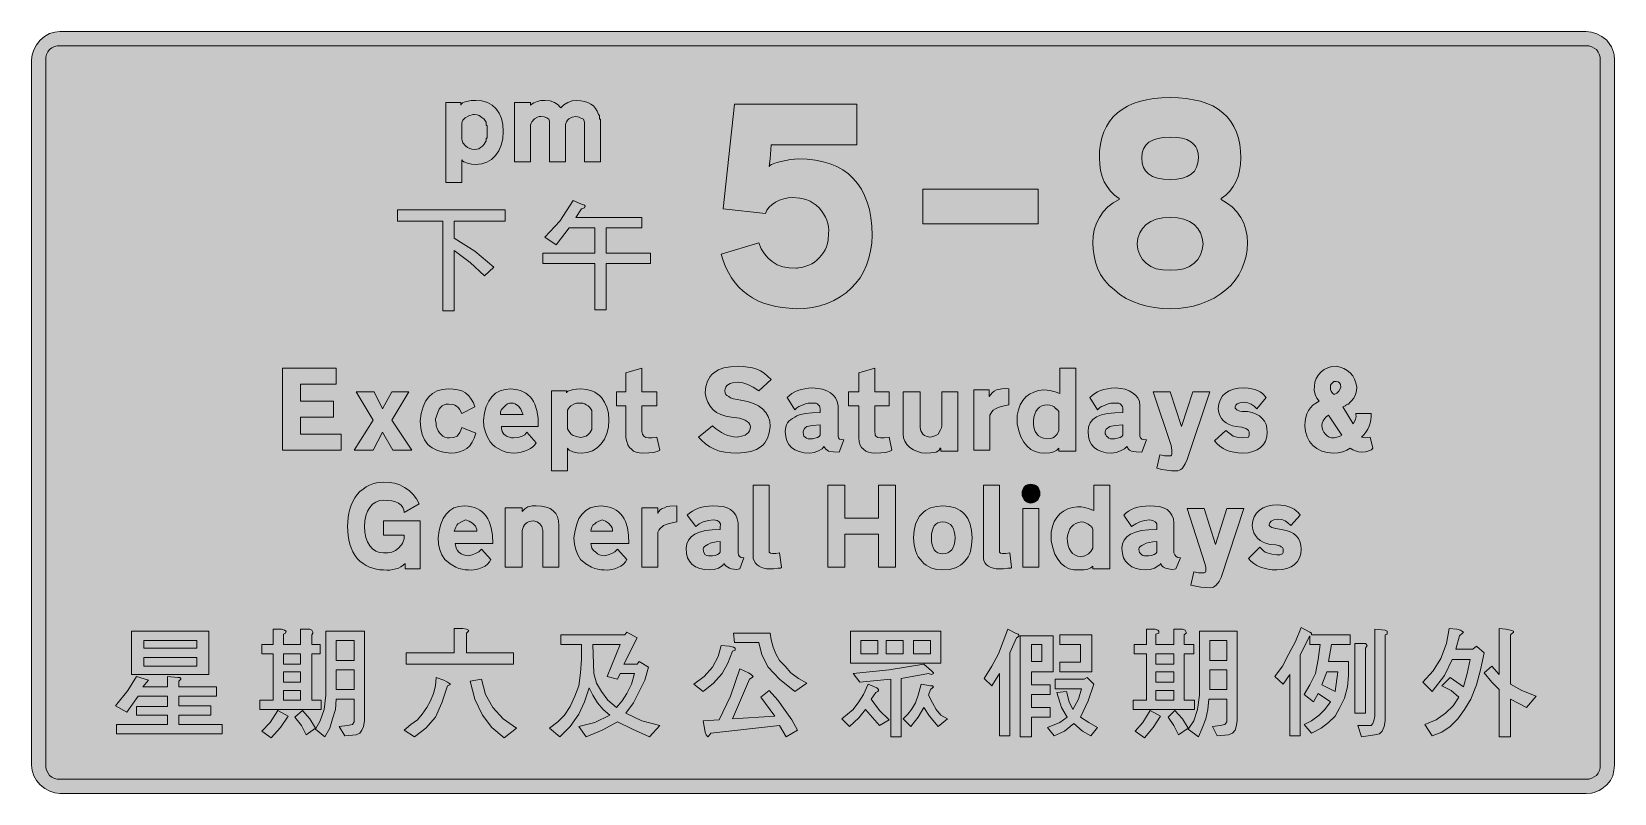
# Model space of a CAD drawing. Header units: metres. Extents: x 33 to 536, y 16 to 258.
import ezdxf

# ---------------------------------------------------------------- set-up
doc = ezdxf.new("R2010")
doc.units = ezdxf.units.M
for name, color, linetype, true_color in [('FILL_BLACK_000000', 7, 'Continuous', 0x000000), ('FILL_WHITE_FFFFFF', 7, 'Continuous', 0xffffff), ('STROKE_BLACK_000000', 7, 'Continuous', 0x000000)]:
    doc.layers.add(name, color=color, linetype=linetype, true_color=true_color)

msp = doc.modelspace()

# ---------------------------------------------------------------- hatches: boundary and pattern name
at = {"layer": 'FILL_BLACK_000000', "true_color": 0x000000}
h = msp.add_hatch(color=7, dxfattribs=at)
h.dxf.hatch_style = 1
h.paths.add_polyline_path([(530.6, 257.38), (532.21, 256.54), (533.79, 255.36), (534.8, 253.97), (535.27, 253.21), (535.59, 252.36), (535.94, 251.51), (536.11, 250.71), (536.19, 249.06), (536.19, 24.66), (536.07, 22.92), (535.66, 21.28), (534.92, 19.77), (533.79, 18.36), (532.25, 17.08), (531.39, 16.59), (530.49, 16.26), (529.76, 15.91), (528.95, 15.73), (527.19, 15.66), (41.79, 15.66), (40.17, 15.83), (38.53, 16.33), (36.94, 17.18), (35.49, 18.36), (34.31, 19.77), (33.47, 21.28), (32.96, 22.92), (32.79, 24.66), (32.79, 249.06), (32.96, 250.68), (33.47, 252.32), (34.31, 253.91), (35.49, 255.36), (36.88, 256.52), (38.49, 257.46), (40.14, 257.87), (41.79, 258.06), (527.19, 258.06), (528.94, 257.89), (530.6, 257.38)])
h.paths.add_polyline_path([(40.03, 253.3), (39.22, 252.93), (38.49, 252.36), (37.92, 251.63), (37.55, 250.82), (37.35, 249.96), (37.29, 249.06), (37.29, 24.66), (37.33, 23.76), (37.59, 22.86), (38.49, 21.36), (39.22, 20.79), (40.03, 20.42), (40.89, 20.22), (41.79, 20.16), (527.19, 20.16), (528.09, 20.2), (528.99, 20.46), (530.49, 21.36), (531.06, 22.09), (531.43, 22.9), (531.63, 23.76), (531.69, 24.66), (531.69, 249.06), (531.65, 249.96), (531.39, 250.86), (531.05, 251.5), (530.49, 252.36), (528.99, 253.26), (528.09, 253.52), (527.19, 253.56), (41.79, 253.56), (40.89, 253.5), (40.03, 253.3)], flags=16)
h = msp.add_hatch(color=7, dxfattribs=at)
h.dxf.hatch_style = 1
h.paths.add_polyline_path([(387.59, 170.75), (385.29, 171.36), (383.05, 172.15), (380.9, 173.16), (378.92, 174.4), (377.19, 175.86), (375.5, 177.32), (374.04, 178.97), (372.8, 180.8), (371.79, 182.76), (371.18, 184.66), (370.7, 186.7), (370.4, 188.79), (370.29, 190.86), (370.41, 192.93), (370.78, 195.02), (371.43, 197.06), (372.39, 198.96), (373.63, 200.69), (375.09, 202.26), (376.78, 203.6), (378.69, 204.66), (378.69, 204.96), (377.21, 206.06), (375.93, 207.31), (374.85, 208.73), (373.96, 210.28), (373.28, 211.99), (372.78, 213.82), (372.49, 215.78), (372.39, 217.86), (372.48, 220.15), (372.75, 222.3), (373.21, 224.31), (373.84, 226.18), (374.65, 227.9), (375.63, 229.47), (376.79, 230.9), (378.13, 232.18), (379.63, 233.32), (381.31, 234.31), (383.16, 235.14), (385.17, 235.83), (387.35, 236.37), (389.7, 236.75), (392.21, 236.98), (394.89, 237.06), (397.52, 236.99), (400, 236.77), (402.34, 236.41), (404.53, 235.9), (406.56, 235.23), (408.43, 234.4), (410.14, 233.41), (411.69, 232.26), (413.05, 230.94), (414.23, 229.46), (415.21, 227.84), (416, 226.07), (416.61, 224.18), (417.05, 222.18), (417.31, 220.07), (417.39, 217.86), (417.29, 215.78), (417, 213.82), (416.5, 211.99), (415.81, 210.28), (414.93, 208.73), (413.85, 207.31), (412.57, 206.06), (411.09, 204.96), (411.09, 204.66), (412.88, 203.6), (414.58, 202.26), (416.11, 200.69), (417.39, 198.96), (418.35, 197.06), (419, 195.02), (419.37, 192.93), (419.49, 190.86), (419.38, 188.73), (419.04, 186.62), (418.49, 184.56), (417.73, 182.57), (416.75, 180.69), (415.57, 178.92), (414.18, 177.3), (412.59, 175.86), (410.82, 174.48), (408.9, 173.28), (406.83, 172.25), (404.64, 171.4), (402.34, 170.73), (399.93, 170.25), (397.45, 169.96), (394.89, 169.86), (392.42, 169.97), (389.98, 170.27), (387.59, 170.75)])
h.paths.add_polyline_path([(388.75, 197.65), (387.28, 196.67), (386.1, 195.46), (385.23, 194.02), (384.66, 192.39), (384.39, 190.56), (384.66, 188.72), (385.23, 187.05), (386.1, 185.58), (387.28, 184.33), (388.75, 183.34), (390.51, 182.63), (392.56, 182.23), (394.89, 182.16), (397.22, 182.23), (399.27, 182.63), (401.03, 183.34), (402.5, 184.33), (403.68, 185.58), (404.55, 187.05), (405.12, 188.72), (405.39, 190.56), (405.12, 192.39), (404.55, 194.02), (403.68, 195.46), (402.5, 196.67), (401.03, 197.65), (399.27, 198.36), (397.22, 198.81), (394.89, 198.96), (392.56, 198.81), (390.51, 198.36), (388.75, 197.65)], flags=16)
h.paths.add_polyline_path([(403.36, 220.75), (403.04, 221.37), (402.62, 221.95), (402.11, 222.48), (401.49, 222.96), (400.25, 223.7), (398.75, 224.16), (396.98, 224.39), (394.89, 224.46), (392.78, 224.36), (390.95, 224.06), (389.41, 223.56), (388.14, 222.85), (387.16, 221.93), (386.45, 220.79), (386.03, 219.44), (385.89, 217.86), (386.01, 216.22), (386.38, 214.86), (387.03, 213.73), (387.99, 212.76), (389.28, 211.97), (390.88, 211.41), (392.76, 211.07), (394.89, 210.96), (397, 211.07), (398.83, 211.41), (400.37, 211.96), (401.64, 212.72), (402.62, 213.7), (403.33, 214.88), (403.75, 216.27), (403.89, 217.86), (403.77, 219.37), (403.36, 220.75)], flags=16)
h = msp.add_hatch(color=7, dxfattribs=at)
h.dxf.hatch_style = 1
h.paths.add_polyline_path([(182.15, 221.96), (181.38, 220.17), (180.35, 218.65), (179.08, 217.42), (177.6, 216.51), (175.93, 215.95), (174.09, 215.76), (172.71, 215.87), (171.39, 216.17), (170.29, 216.65), (169.88, 216.94), (169.59, 217.26), (169.59, 210.06), (164.49, 210.06), (164.49, 235.56), (169.29, 235.56), (169.29, 234.66), (169.53, 235.06), (169.85, 235.37), (170.34, 235.63), (171.09, 235.86), (172.59, 236.12), (174.09, 236.16), (176.01, 235.99), (177.73, 235.5), (179.22, 234.69), (180.47, 233.57), (181.46, 232.16), (182.19, 230.46), (182.64, 228.49), (182.79, 226.26), (182.63, 224), (182.15, 221.96)])
h.paths.add_polyline_path([(174.97, 220.81), (175.59, 221.16), (176.21, 221.66), (176.71, 222.21), (177.39, 223.26), (177.39, 223.56), (177.39, 224.16), (177.69, 224.16), (177.69, 228.06), (177.39, 228.36), (177.39, 228.96), (177.39, 229.26), (176.71, 230.16), (175.59, 231.06), (175.09, 231.41), (174.54, 231.58), (173.49, 231.66), (173.19, 231.66), (171.87, 231.28), (170.71, 230.65), (169.9, 229.85), (169.67, 229.41), (169.59, 228.96), (169.59, 223.86), (169.74, 223.37), (169.89, 222.66), (170.79, 221.76), (171.47, 221.19), (172.14, 220.82), (172.82, 220.62), (173.49, 220.56), (174.43, 220.63), (174.97, 220.81)], flags=16)
h = msp.add_hatch(color=7, dxfattribs=at)
h.dxf.hatch_style = 1
h.paths.add_polyline_path([(204.74, 230.85), (203.68, 230.27), (203.24, 229.87), (202.89, 229.41), (202.67, 228.91), (202.59, 228.36), (202.59, 216.66), (197.49, 216.66), (197.49, 229.56), (197.44, 229.88), (197.28, 230.17), (196.7, 230.65), (195.84, 230.95), (194.79, 231.06), (194.23, 231.01), (193.68, 230.85), (192.69, 230.27), (191.92, 229.41), (191.66, 228.91), (191.49, 228.36), (191.49, 216.66), (186.39, 216.66), (186.39, 235.56), (191.49, 235.56), (191.49, 234.66), (191.99, 235.06), (192.54, 235.37), (193.59, 235.86), (194.79, 236.12), (195.99, 236.16), (197.67, 236), (199.1, 235.52), (200.25, 234.77), (200.71, 234.29), (201.09, 233.76), (202.1, 234.77), (203.3, 235.52), (204.68, 236), (206.19, 236.16), (207.48, 236.09), (208.66, 235.88), (209.72, 235.53), (210.65, 235.03), (211.46, 234.4), (212.14, 233.63), (212.68, 232.71), (213.09, 231.66), (213.35, 231.36), (213.39, 231.06), (213.39, 230.16), (213.69, 230.16), (213.69, 216.66), (208.59, 216.66), (208.59, 229.26), (208.29, 230.16), (208.1, 230.31), (207.69, 230.46), (206.9, 230.87), (205.89, 231.06), (204.74, 230.85)])
h = msp.add_hatch(color=7, dxfattribs=at)
h.dxf.hatch_style = 1
h.paths.add_polyline_path([(278.1, 183.11), (280.03, 183.73), (280.93, 184.17), (281.79, 184.7), (282.57, 185.33), (283.29, 186.06), (284.02, 186.88), (284.64, 187.74), (285.16, 188.66), (285.58, 189.62), (285.89, 190.63), (286.12, 191.67), (286.29, 193.86), (286.33, 194.88), (286.24, 195.93), (286.03, 196.98), (285.69, 198.02), (285.24, 199.05), (284.69, 200.06), (284.03, 201.03), (283.29, 201.96), (282.36, 202.79), (281.39, 203.49), (280.37, 204.06), (279.31, 204.51), (278.23, 204.85), (277.13, 205.08), (274.89, 205.26), (273.43, 205.16), (272.01, 204.88), (270.66, 204.44), (269.41, 203.83), (268.31, 203.09), (267.38, 202.22), (266.66, 201.24), (266.19, 200.16), (252.69, 201.66), (256.29, 234.96), (295.29, 234.96), (295.29, 222.06), (267.99, 222.06), (267.69, 217.56), (267.39, 215.16), (267.57, 215.44), (268.14, 215.8), (269.16, 216.21), (270.69, 216.66), (274.14, 217.33), (276.69, 217.56), (279.47, 217.46), (282.09, 217.17), (284.53, 216.68), (286.8, 216), (288.9, 215.13), (290.82, 214.06), (292.56, 212.81), (294.13, 211.37), (295.51, 209.75), (296.72, 207.94), (297.74, 205.94), (298.59, 203.76), (299.24, 201.41), (299.71, 198.87), (300, 196.15), (300.09, 193.26), (299.98, 190.72), (299.65, 188.27), (299.11, 185.94), (298.37, 183.73), (297.42, 181.67), (296.29, 179.76), (294.98, 178.02), (293.49, 176.46), (291.82, 174.97), (289.97, 173.66), (287.96, 172.53), (285.8, 171.58), (283.52, 170.84), (281.13, 170.3), (278.65, 169.97), (276.09, 169.86), (273.78, 170.02), (271.59, 170.27), (269.49, 170.62), (267.5, 171.1), (265.61, 171.7), (263.81, 172.43), (262.11, 173.32), (260.49, 174.36), (259.07, 175.46), (257.74, 176.71), (256.51, 178.13), (255.39, 179.68), (254.38, 181.39), (253.49, 183.22), (252.72, 185.18), (252.09, 187.26), (264.09, 190.86), (264.87, 188.95), (265.85, 187.3), (267, 185.92), (268.29, 184.86), (269.93, 183.9), (271.74, 183.25), (273.77, 182.88), (276.09, 182.76), (278.1, 183.11)])
h = msp.add_hatch(color=7, dxfattribs=at)
h.dxf.hatch_style = 1
h.paths.add_polyline_path([(316.29, 207.96), (352.89, 207.96), (352.89, 196.86), (316.29, 196.86), (316.29, 207.96)])
h = msp.add_hatch(color=7, dxfattribs=at)
h.dxf.hatch_style = 1
h.paths.add_polyline_path([(183.39, 201.36), (183.39, 197.76), (167.19, 197.76), (167.19, 192.36), (173.79, 188.16), (179.79, 183.06), (176.79, 180.36), (172.29, 184.56), (167.19, 188.46), (167.19, 169.26), (163.59, 169.26), (163.59, 197.76), (149.19, 197.76), (149.19, 201.36), (183.39, 201.36)])
h = msp.add_hatch(color=7, dxfattribs=at)
h.dxf.hatch_style = 1
h.paths.add_polyline_path([(200.79, 197.76), (204.99, 204.36), (207.69, 203.16), (208.59, 202.86), (208.89, 202.56), (208.59, 201.96), (207.69, 201.66), (205.89, 198.96), (226.89, 198.96), (226.89, 195.66), (215.49, 195.66), (215.49, 187.56), (229.59, 187.56), (229.59, 184.26), (215.49, 184.26), (215.49, 169.56), (211.89, 169.56), (211.89, 184.26), (195.39, 184.26), (195.39, 187.56), (211.89, 187.56), (211.89, 195.66), (203.79, 195.66), (199.59, 190.26), (195.99, 192.66), (200.79, 197.76)])
h = msp.add_hatch(color=7, dxfattribs=at)
h.dxf.hatch_style = 1
h.paths.add_polyline_path([(253.35, 143.14), (253.55, 142.63), (253.92, 142.24), (254.49, 141.96), (255.1, 141.56), (255.99, 141.25), (258.39, 140.76), (260.51, 140.34), (262.37, 139.74), (263.97, 138.97), (265.29, 138.02), (266.33, 136.89), (267.08, 135.57), (267.54, 134.06), (267.69, 132.36), (267.42, 130.36), (266.85, 128.64), (265.98, 127.2), (265.43, 126.58), (264.8, 126.02), (263.33, 125.11), (261.57, 124.47), (259.52, 124.09), (257.19, 123.96), (255.22, 124.02), (253.36, 124.22), (251.62, 124.59), (249.99, 125.16), (248.48, 125.94), (247.1, 126.88), (245.9, 127.94), (244.89, 129.06), (249.39, 132.66), (250.3, 131.82), (251.24, 131.08), (252.2, 130.47), (253.18, 129.96), (254.17, 129.57), (255.17, 129.28), (256.18, 129.12), (257.19, 129.06), (258.99, 129.41), (259.71, 129.68), (260.3, 130.03), (260.77, 130.47), (261.11, 131), (261.32, 131.63), (261.39, 132.36), (261.21, 132.99), (260.87, 133.55), (260.39, 134.02), (259.74, 134.42), (258.92, 134.75), (257.93, 135.02), (255.39, 135.36), (253.59, 135.68), (252.01, 136.2), (250.65, 136.91), (249.5, 137.8), (248.57, 138.87), (247.84, 140.13), (247.31, 141.56), (246.99, 143.16), (247.24, 145.16), (247.79, 146.88), (248.62, 148.32), (249.16, 148.94), (249.76, 149.5), (251.21, 150.41), (252.98, 151.05), (255.07, 151.43), (257.49, 151.56), (259.06, 151.5), (260.6, 151.33), (262.09, 151.05), (263.49, 150.66), (264.61, 150.1), (265.74, 149.35), (266.86, 148.42), (267.99, 147.36), (264.09, 143.76), (262.3, 144.94), (260.57, 145.78), (258.94, 146.29), (257.49, 146.46), (255.69, 146.29), (254.97, 146.08), (254.38, 145.78), (253.91, 145.41), (253.57, 144.94), (253.36, 144.39), (253.29, 143.76), (253.35, 143.14)])
h = msp.add_hatch(color=7, dxfattribs=at)
h.dxf.hatch_style = 1
h.paths.add_polyline_path([(440.73, 143.92), (440.79, 145.26), (440.95, 146.55), (441.39, 147.73), (442.06, 148.8), (442.89, 149.76), (443.89, 150.55), (445.07, 151.11), (446.35, 151.45), (447.69, 151.56), (448.98, 151.27), (450.17, 150.85), (451.23, 150.25), (452.19, 149.46), (452.98, 148.5), (453.58, 147.43), (454, 146.25), (454.29, 144.96), (454.18, 143.79), (453.84, 142.6), (453.28, 141.46), (452.49, 140.46), (452.19, 140.16), (451.59, 139.56), (451.29, 139.56), (450.88, 139.26), (450.74, 139.14), (450.69, 138.96), (449.79, 138.66), (453.09, 133.26), (453.53, 133.98), (453.88, 134.76), (454.06, 135.54), (453.99, 136.26), (453.99, 136.56), (458.79, 136.56), (458.83, 135.54), (458.74, 134.5), (458.53, 133.48), (458.19, 132.47), (457.74, 131.51), (457.19, 130.61), (456.53, 129.79), (455.79, 129.06), (456.28, 128.91), (456.99, 128.76), (458.49, 129.06), (459.39, 125.46), (458.95, 125.02), (458.15, 124.63), (457.07, 124.36), (455.79, 124.26), (454.85, 124.36), (453.88, 124.63), (452.96, 125.02), (452.19, 125.46), (451.14, 124.85), (449.83, 124.37), (448.35, 124.07), (446.79, 123.96), (444.85, 124.12), (443.11, 124.6), (441.57, 125.37), (440.26, 126.4), (439.21, 127.67), (438.44, 129.15), (437.96, 130.82), (437.79, 132.66), (437.86, 134.05), (438.07, 135.31), (438.42, 136.45), (438.92, 137.46), (439.55, 138.36), (440.32, 139.16), (441.24, 139.85), (442.29, 140.46), (441.51, 141.46), (440.98, 142.63), (440.73, 143.92)])
h.paths.add_polyline_path([(443.58, 134.2), (443.3, 133.48), (443.18, 132.74), (443.22, 131.99), (443.42, 131.26), (443.79, 130.56), (444.29, 129.94), (444.88, 129.43), (445.52, 129.04), (446.19, 128.76), (447.09, 128.82), (447.95, 128.98), (448.76, 129.27), (449.49, 129.66), (445.29, 135.96), (444.57, 135.46), (444, 134.86), (443.58, 134.2)], flags=16)
h.paths.add_polyline_path([(448.59, 143.65), (449.03, 144.37), (449.19, 144.96), (449.08, 145.75), (448.78, 146.31), (448.3, 146.65), (447.69, 146.76), (446.98, 146.68), (446.72, 146.51), (446.49, 146.16), (446.14, 145.88), (445.96, 145.52), (445.89, 144.66), (445.95, 144.16), (446.15, 143.61), (446.52, 143.06), (447.09, 142.56), (447.92, 142.98), (448.59, 143.65)], flags=16)
h = msp.add_hatch(color=7, dxfattribs=at)
h.dxf.hatch_style = 1
h.paths.add_polyline_path([(118.29, 129.96), (131.19, 129.96), (131.19, 124.86), (112.59, 124.86), (112.59, 150.96), (129.69, 150.96), (129.69, 145.86), (118.29, 145.86), (118.29, 140.46), (128.79, 140.46), (128.79, 135.36), (118.29, 135.36), (118.29, 129.96)])
h = msp.add_hatch(color=7, dxfattribs=at)
h.dxf.hatch_style = 1
h.paths.add_polyline_path([(231.69, 143.46), (231.69, 138.96), (226.89, 138.96), (226.89, 130.86), (227.08, 130), (227.49, 129.36), (228.13, 128.95), (228.99, 128.76), (230.19, 128.76), (231.69, 129.06), (232.59, 124.86), (231.75, 124.47), (230.56, 124.18), (229.05, 124.02), (227.19, 123.96), (226.08, 124.02), (225.05, 124.22), (224.19, 124.59), (223.59, 125.16), (222.97, 125.76), (222.46, 126.62), (222.07, 127.65), (221.79, 128.76), (221.79, 138.96), (218.79, 138.96), (218.79, 143.46), (221.79, 143.46), (221.79, 149.46), (226.89, 150.96), (226.89, 143.46), (231.69, 143.46)])
h = msp.add_hatch(color=7, dxfattribs=at)
h.dxf.hatch_style = 1
h.paths.add_polyline_path([(305.49, 143.46), (305.49, 138.96), (300.99, 138.96), (300.99, 130.86), (301.03, 130), (301.12, 129.64), (301.29, 129.36), (301.93, 128.95), (302.79, 128.76), (303.99, 128.76), (305.49, 129.06), (306.39, 124.86), (305.55, 124.47), (304.36, 124.18), (302.85, 124.02), (300.99, 123.96), (299.92, 124.02), (298.96, 124.22), (298.12, 124.59), (297.39, 125.16), (296.78, 125.72), (296.3, 126.51), (296, 127.52), (295.89, 128.76), (295.89, 138.96), (292.59, 138.96), (292.59, 143.46), (295.89, 143.46), (295.89, 149.46), (300.99, 150.96), (300.99, 143.46), (305.49, 143.46)])
h = msp.add_hatch(color=7, dxfattribs=at)
h.dxf.hatch_style = 1
h.paths.add_polyline_path([(364.89, 150.96), (364.89, 124.56), (359.49, 124.56), (359.49, 125.46), (358.87, 124.85), (357.91, 124.37), (356.62, 124.07), (354.99, 123.96), (353.45, 124.02), (351.99, 124.4), (350.63, 125.11), (349.4, 126.13), (348.33, 127.47), (347.44, 129.11), (346.75, 131.04), (346.29, 133.26), (346.29, 133.56), (346.29, 135.36), (346.29, 135.96), (346.64, 137.76), (347.22, 139.33), (348.02, 140.68), (349.03, 141.81), (350.21, 142.71), (351.56, 143.38), (353.06, 143.83), (354.69, 144.06), (355.82, 144), (357.01, 143.8), (358.32, 143.43), (359.79, 142.86), (359.79, 150.96), (364.89, 150.96)])
h.paths.add_polyline_path([(359.49, 137.16), (359.19, 137.57), (359.07, 137.71), (358.89, 137.76), (358.85, 138.02), (358.59, 138.06), (358.04, 138.63), (357.35, 139), (356.61, 139.2), (355.89, 139.26), (354.93, 139.18), (354.09, 138.93), (353.36, 138.52), (352.74, 137.95), (352.23, 137.22), (351.84, 136.35), (351.56, 135.33), (351.39, 134.16), (351.46, 132.89), (351.67, 131.79), (352.01, 130.85), (352.48, 130.07), (353.07, 129.45), (353.79, 128.97), (354.63, 128.64), (355.59, 128.46), (357, 128.63), (357.59, 128.84), (358.1, 129.13), (358.55, 129.51), (358.92, 129.98), (359.49, 131.16), (359.49, 135.66), (359.49, 137.16)], flags=16)
h = msp.add_hatch(color=7, dxfattribs=at)
h.dxf.hatch_style = 1
h.paths.add_polyline_path([(152.79, 143.46), (147.39, 134.46), (153.69, 124.86), (147.69, 124.86), (144.39, 130.56), (141.39, 124.86), (135.39, 124.86), (141.39, 134.46), (135.99, 143.46), (141.69, 143.46), (144.39, 138.06), (147.39, 143.46), (152.79, 143.46)])
h = msp.add_hatch(color=7, dxfattribs=at)
h.dxf.hatch_style = 1
h.paths.add_polyline_path([(166.91, 144.3), (168.31, 144.1), (169.61, 143.73), (170.79, 143.16), (171.81, 142.2), (172.63, 141.13), (173.28, 139.95), (173.79, 138.66), (169.59, 136.56), (168.85, 137.91), (168.42, 138.43), (167.94, 138.85), (167.4, 139.16), (166.81, 139.39), (165.39, 139.56), (164.64, 139.49), (163.98, 139.28), (163.39, 138.94), (162.88, 138.47), (162.43, 137.88), (162.06, 137.16), (161.49, 135.36), (161.23, 134.87), (161.19, 134.16), (161.45, 133.56), (161.49, 132.96), (161.49, 132.66), (161.76, 131.8), (162.1, 131.04), (162.53, 130.37), (163.03, 129.81), (163.6, 129.36), (164.23, 129.03), (164.93, 128.83), (165.69, 128.76), (167, 128.95), (168.09, 129.36), (168.95, 130.48), (169.31, 131.22), (169.59, 132.06), (174.09, 130.26), (173.57, 128.7), (172.91, 127.38), (172.11, 126.29), (171.17, 125.42), (170.08, 124.77), (168.86, 124.31), (167.49, 124.05), (165.99, 123.96), (163.77, 124.21), (161.83, 124.75), (160.18, 125.58), (159.47, 126.1), (158.83, 126.7), (158.26, 127.37), (157.77, 128.11), (157, 129.82), (156.54, 131.84), (156.39, 134.16), (156.73, 136.58), (157.29, 138.66), (158.08, 140.42), (159.09, 141.85), (160.33, 142.95), (161.79, 143.74), (163.48, 144.2), (165.39, 144.36), (166.91, 144.3)])
h = msp.add_hatch(color=7, dxfattribs=at)
h.dxf.hatch_style = 1
h.paths.add_polyline_path([(182.23, 131.72), (182.49, 130.86), (182.71, 130.26), (183, 129.93), (183.39, 129.66), (184.06, 129.27), (184.74, 128.98), (185.41, 128.82), (186.09, 128.76), (187.42, 128.87), (188.64, 129.21), (189.63, 129.77), (190.01, 130.14), (190.29, 130.56), (193.29, 127.26), (192.86, 126.6), (192.25, 125.98), (191.49, 125.42), (190.59, 124.93), (189.58, 124.53), (188.48, 124.22), (187.31, 124.03), (186.09, 123.96), (185.08, 124.02), (184.07, 124.18), (183.08, 124.47), (182.11, 124.86), (181.17, 125.37), (180.27, 125.98), (179.4, 126.72), (178.59, 127.56), (177.76, 128.98), (177.09, 130.56), (176.65, 132.37), (176.49, 134.46), (176.83, 136.78), (177.39, 138.79), (178.16, 140.49), (179.15, 141.88), (180.35, 142.97), (181.76, 143.74), (183.38, 144.21), (185.19, 144.36), (187.3, 144.08), (188.25, 143.81), (189.12, 143.46), (189.93, 143.01), (190.66, 142.49), (191.32, 141.87), (191.9, 141.17), (192.41, 140.38), (192.85, 139.51), (193.5, 137.48), (193.85, 135.1), (193.89, 132.36), (182.19, 132.36), (182.23, 131.72)])
h.paths.add_polyline_path([(188.79, 136.86), (188.36, 137.96), (187.59, 138.92), (186.6, 139.6), (186.05, 139.79), (185.49, 139.86), (184.82, 139.8), (184.18, 139.6), (183.59, 139.23), (183.09, 138.66), (182.52, 138.16), (182.15, 137.61), (181.95, 137.06), (181.89, 136.56), (181.89, 136.26), (189.09, 136.26), (188.79, 136.86)], flags=16)
h = msp.add_hatch(color=7, dxfattribs=at)
h.dxf.hatch_style = 1
h.paths.add_polyline_path([(215.75, 130.16), (214.98, 128.37), (213.95, 126.85), (212.68, 125.62), (211.2, 124.71), (209.53, 124.15), (207.69, 123.96), (206.27, 124.07), (204.88, 124.37), (203.77, 124.85), (203.4, 125.14), (203.19, 125.46), (203.19, 118.26), (198.09, 118.26), (198.09, 143.76), (202.89, 143.76), (202.89, 143.16), (203, 143.38), (203.34, 143.61), (204.69, 144.06), (206.04, 144.32), (207.39, 144.36), (209.35, 144.19), (211.14, 143.68), (211.95, 143.31), (212.71, 142.84), (213.39, 142.29), (213.99, 141.66), (215, 140.2), (215.75, 138.51), (216.23, 136.6), (216.39, 134.46), (216.23, 132.2), (215.75, 130.16)])
h.paths.add_polyline_path([(207.91, 128.98), (209.19, 129.36), (209.81, 129.86), (210.32, 130.41), (210.99, 131.46), (210.99, 131.76), (210.99, 132.36), (210.99, 136.26), (210.99, 136.56), (210.99, 137.16), (210.99, 137.46), (210.32, 138.47), (209.81, 138.94), (209.19, 139.26), (208.69, 139.61), (208.14, 139.78), (207.09, 139.86), (206.79, 139.86), (206.12, 139.79), (205.47, 139.61), (204.31, 138.96), (203.85, 138.54), (203.5, 138.09), (203.27, 137.62), (203.19, 137.16), (203.19, 132.06), (203.23, 131.61), (203.49, 131.16), (203.94, 130.45), (204.39, 129.96), (205.07, 129.57), (205.74, 129.28), (206.41, 129.12), (207.09, 129.06), (207.42, 128.94), (207.91, 128.98)], flags=16)
h = msp.add_hatch(color=7, dxfattribs=at)
h.dxf.hatch_style = 1
h.paths.add_polyline_path([(287.83, 124.3), (286.29, 124.56), (285.43, 125.2), (284.79, 126.06), (284.58, 125.71), (284.21, 125.35), (283.1, 124.67), (281.71, 124.16), (280.29, 123.96), (278.49, 124.07), (276.92, 124.41), (275.58, 124.96), (274.48, 125.72), (273.61, 126.7), (272.99, 127.88), (272.62, 129.27), (272.49, 130.86), (272.66, 132.32), (272.89, 132.97), (273.2, 133.56), (273.62, 134.09), (274.14, 134.57), (274.76, 134.99), (275.49, 135.36), (276.21, 135.77), (277.01, 136.1), (278.86, 136.56), (281.06, 136.79), (283.59, 136.86), (283.59, 137.76), (283.51, 138.73), (283.34, 139.03), (282.99, 139.26), (282.71, 139.61), (282.35, 139.78), (281.49, 139.86), (279.73, 139.78), (278.92, 139.61), (278.19, 139.26), (276.84, 138.73), (276.16, 138.33), (275.49, 137.76), (273.09, 141.66), (273.81, 142.31), (274.61, 142.89), (275.49, 143.4), (276.46, 143.83), (277.52, 144.19), (278.66, 144.44), (279.88, 144.6), (281.19, 144.66), (282.88, 144.55), (284.38, 144.25), (285.7, 143.77), (286.89, 143.16), (287.73, 142.42), (288.43, 141.51), (288.96, 140.38), (289.29, 138.96), (289.29, 129.36), (289.4, 128.79), (289.74, 128.42), (290.3, 128.22), (291.09, 128.16), (289.59, 124.26), (287.83, 124.3)])
h.paths.add_polyline_path([(278.44, 129.34), (278.79, 129.06), (279.25, 128.71), (279.76, 128.53), (281.19, 128.46), (282.73, 128.95), (283.26, 129.26), (283.59, 129.66), (283.59, 132.96), (281.15, 132.77), (279.39, 132.36), (278.82, 131.95), (278.45, 131.57), (278.25, 131.14), (278.19, 130.56), (278.27, 129.7), (278.44, 129.34)], flags=16)
h = msp.add_hatch(color=7, dxfattribs=at)
h.dxf.hatch_style = 1
h.paths.add_polyline_path([(327.39, 143.46), (327.39, 124.56), (321.99, 124.56), (321.99, 125.46), (321.69, 125.46), (321.63, 125.19), (321.43, 124.86), (321.06, 124.53), (320.49, 124.26), (318.84, 124), (317.19, 123.96), (315.84, 124.07), (314.53, 124.41), (313.27, 124.97), (312.09, 125.76), (311.13, 126.71), (310.48, 127.75), (310.11, 128.84), (309.99, 129.96), (309.99, 143.46), (315.39, 143.46), (315.39, 132.06), (315.62, 131.01), (315.9, 130.46), (316.29, 129.96), (316.79, 129.57), (317.34, 129.28), (318.39, 129.06), (319.06, 129.12), (319.74, 129.28), (320.41, 129.57), (321.09, 129.96), (321.91, 131.31), (322.19, 131.98), (322.29, 132.66), (322.29, 143.46), (327.39, 143.46)])
h = msp.add_hatch(color=7, dxfattribs=at)
h.dxf.hatch_style = 1
h.paths.add_polyline_path([(332.49, 144.06), (337.29, 144.06), (337.29, 141.96), (338.27, 143.12), (338.89, 143.61), (339.69, 144.06), (341.42, 144.43), (342.47, 144.48), (343.59, 144.36), (343.59, 139.26), (341.15, 138.77), (340.17, 138.46), (339.39, 138.06), (338.64, 137.61), (338.15, 137.12), (337.83, 136.58), (337.59, 135.96), (337.59, 124.86), (332.49, 124.86), (332.49, 144.06)])
h = msp.add_hatch(color=7, dxfattribs=at)
h.dxf.hatch_style = 1
h.paths.add_polyline_path([(384.13, 124.3), (382.59, 124.56), (382.02, 124.84), (381.62, 125.2), (381.09, 126.06), (380.34, 125.35), (379.14, 124.67), (377.72, 124.16), (376.29, 123.96), (374.59, 124.07), (373.09, 124.41), (371.81, 124.96), (370.74, 125.72), (369.9, 126.7), (369.29, 127.88), (368.92, 129.27), (368.79, 130.86), (368.96, 132.32), (369.47, 133.57), (370.32, 134.6), (371.53, 135.43), (373.08, 136.07), (374.99, 136.51), (377.26, 136.77), (379.89, 136.86), (379.89, 137.76), (379.84, 138.33), (379.7, 138.73), (379.29, 139.26), (379.01, 139.61), (378.61, 139.78), (377.49, 139.86), (375.99, 139.78), (375.21, 139.61), (374.49, 139.26), (373.69, 139.03), (373.03, 138.73), (372.42, 138.33), (371.79, 137.76), (369.39, 141.66), (370.11, 142.31), (370.91, 142.89), (371.79, 143.4), (372.76, 143.83), (373.82, 144.19), (374.96, 144.44), (376.18, 144.6), (377.49, 144.66), (379.18, 144.55), (380.64, 144.25), (381.88, 143.77), (382.89, 143.16), (383.9, 142.42), (384.65, 141.51), (385.13, 140.38), (385.29, 138.96), (385.29, 129.36), (385.45, 128.79), (385.89, 128.42), (386.56, 128.22), (387.39, 128.16), (385.89, 124.26), (384.13, 124.3)])
h.paths.add_polyline_path([(374.42, 129.7), (374.7, 129.34), (375.09, 129.06), (375.42, 128.71), (375.92, 128.53), (377.19, 128.46), (378.99, 128.95), (379.55, 129.26), (379.89, 129.66), (379.89, 132.96), (377.45, 132.77), (375.69, 132.36), (374.6, 131.57), (374.3, 131.14), (374.19, 130.56), (374.25, 130.11), (374.42, 129.7)], flags=16)
h = msp.add_hatch(color=7, dxfattribs=at)
h.dxf.hatch_style = 1
h.paths.add_polyline_path([(400.29, 121.86), (399.65, 120.51), (398.79, 119.16), (398.34, 118.77), (397.85, 118.48), (397.31, 118.32), (396.69, 118.26), (395.29, 118.32), (393.8, 118.48), (392.26, 118.77), (390.69, 119.16), (391.59, 123.36), (392.23, 123.32), (393.09, 123.06), (394.89, 123.06), (395.11, 123.12), (395.3, 123.28), (395.44, 123.57), (395.49, 123.96), (395.49, 124.86), (395.19, 126.36), (389.49, 143.46), (394.89, 143.46), (398.49, 132.36), (402.09, 143.46), (407.49, 143.46), (400.29, 121.86)])
h = msp.add_hatch(color=7, dxfattribs=at)
h.dxf.hatch_style = 1
h.paths.add_polyline_path([(425.65, 129.07), (425.25, 127.76), (424.59, 126.63), (423.69, 125.68), (422.57, 124.94), (421.23, 124.4), (419.7, 124.07), (417.99, 123.96), (416.57, 124.02), (415.23, 124.19), (413.98, 124.48), (412.81, 124.9), (411.73, 125.44), (410.73, 126.11), (409.82, 126.92), (408.99, 127.86), (412.59, 131.16), (414.99, 129.36), (416.49, 128.95), (417.99, 128.76), (419.79, 129.06), (420.05, 129.66), (420.09, 130.26), (420.02, 130.69), (419.81, 131.09), (419.47, 131.45), (419, 131.76), (417.69, 132.2), (415.89, 132.36), (414.71, 132.64), (413.65, 133.04), (412.72, 133.56), (411.92, 134.2), (411.26, 134.96), (410.74, 135.86), (410.39, 136.89), (410.19, 138.06), (410.42, 139.64), (410.87, 140.99), (411.56, 142.13), (412.48, 143.05), (413.64, 143.76), (415.04, 144.26), (416.69, 144.56), (418.59, 144.66), (419.77, 144.6), (420.85, 144.44), (421.83, 144.19), (422.71, 143.83), (423.52, 143.4), (424.24, 142.89), (425.49, 141.66), (422.49, 138.06), (421.59, 138.92), (420.69, 139.56), (419.6, 139.97), (418.29, 140.16), (417.11, 139.93), (416.26, 139.63), (415.76, 139.23), (415.59, 138.66), (415.63, 138.25), (415.72, 138.11), (415.89, 138.06), (415.94, 137.88), (416.08, 137.76), (416.49, 137.46), (417.04, 137.29), (417.76, 137.2), (419.49, 137.16), (420.97, 136.85), (422.25, 136.38), (423.33, 135.76), (424.21, 134.98), (424.9, 134.07), (425.4, 133.03), (425.69, 131.85), (425.79, 130.56), (425.65, 129.07)])
h = msp.add_hatch(color=7, dxfattribs=at)
h.dxf.hatch_style = 1
h.paths.add_polyline_path([(133.46, 103.42), (133.69, 104.79), (134, 106.11), (134.42, 107.37), (134.94, 108.58), (135.56, 109.71), (136.29, 110.76), (137.22, 111.7), (138.19, 112.51), (139.21, 113.18), (140.27, 113.72), (141.35, 114.14), (142.45, 114.43), (143.57, 114.6), (144.69, 114.66), (146.47, 114.63), (148.2, 114.34), (149.85, 113.8), (151.4, 113.01), (152.83, 112), (154.1, 110.78), (155.19, 109.36), (156.09, 107.76), (151.29, 105.06), (151.18, 105.91), (150.84, 106.67), (150.28, 107.38), (149.49, 108.06), (148.49, 108.45), (147.31, 108.73), (146.03, 108.9), (144.69, 108.96), (143.4, 108.81), (142.23, 108.36), (141.21, 107.65), (140.34, 106.67), (139.64, 105.46), (139.12, 104.02), (138.8, 102.39), (138.69, 100.56), (138.8, 98.73), (139.12, 97.1), (139.64, 95.66), (140.34, 94.45), (141.21, 93.47), (142.23, 92.76), (143.4, 92.31), (144.69, 92.16), (146.03, 92.23), (147.31, 92.46), (148.49, 92.92), (149.49, 93.66), (150.35, 94.6), (150.71, 95.14), (150.99, 95.76), (151.25, 96.7), (151.29, 97.86), (144.69, 97.86), (144.69, 102.36), (156.39, 102.36), (156.39, 87.06), (151.59, 87.06), (151.59, 88.86), (150.91, 88.24), (150.2, 87.73), (149.44, 87.34), (148.59, 87.06), (146.75, 86.68), (145.76, 86.64), (144.69, 86.76), (143.57, 86.82), (142.45, 86.98), (141.35, 87.27), (140.27, 87.66), (139.21, 88.17), (138.19, 88.78), (137.22, 89.52), (136.29, 90.36), (135.56, 91.41), (134.94, 92.54), (134.42, 93.75), (134, 95.01), (133.69, 96.33), (133.46, 97.7), (133.29, 100.56), (133.46, 103.42)])
h = msp.add_hatch(color=7, dxfattribs=at)
h.dxf.hatch_style = 1
h.paths.add_polyline_path([(267.39, 93.36), (267.39, 93.06), (267.39, 92.46), (267.78, 92.12), (268.48, 91.97), (269.46, 92), (270.69, 92.16), (271.29, 87.66), (271.25, 87.51), (270.99, 87.36), (270.09, 87.36), (268.74, 87.1), (267.39, 87.06), (266.51, 87.12), (265.66, 87.28), (264.88, 87.55), (264.16, 87.92), (263.53, 88.39), (263, 88.96), (262.58, 89.62), (262.29, 90.36), (262.29, 91.26), (262.29, 91.56), (262.29, 113.76), (267.39, 113.76), (267.39, 93.36)])
h = msp.add_hatch(color=7, dxfattribs=at)
h.dxf.hatch_style = 1
h.paths.add_polyline_path([(296.79, 103.26), (302.19, 103.26), (302.19, 113.76), (307.59, 113.76), (307.59, 87.66), (302.19, 87.66), (302.19, 98.16), (296.79, 98.16), (291.39, 98.16), (291.39, 87.66), (285.99, 87.66), (285.99, 113.76), (291.39, 113.76), (291.39, 103.26), (296.79, 103.26)])
h = msp.add_hatch(color=7, dxfattribs=at)
h.dxf.hatch_style = 1
h.paths.add_polyline_path([(340.59, 93.36), (340.59, 93.06), (340.59, 92.46), (340.94, 92.12), (341.56, 91.97), (342.53, 92), (343.89, 92.16), (344.49, 87.66), (344.45, 87.51), (344.19, 87.36), (343.29, 87.36), (341.94, 87.1), (340.59, 87.06), (339.61, 87.12), (338.7, 87.28), (337.87, 87.55), (337.14, 87.92), (336.52, 88.39), (336.03, 88.96), (335.68, 89.62), (335.49, 90.36), (335.49, 91.26), (335.49, 91.56), (335.49, 113.76), (340.59, 113.76), (340.59, 93.36)])
h = msp.add_hatch(color=7, dxfattribs=at)
h.dxf.hatch_style = 1
h.paths.add_polyline_path([(353.43, 110.5), (353.27, 109.96), (353.02, 109.45), (352.67, 109), (352.23, 108.61), (351.72, 108.32), (351.14, 108.13), (350.49, 108.06), (349.94, 108.13), (349.44, 108.32), (348.98, 108.61), (348.58, 109), (348, 109.96), (347.84, 110.5), (347.79, 111.06), (347.84, 111.71), (348, 112.29), (348.25, 112.8), (348.58, 113.23), (348.98, 113.59), (349.44, 113.84), (349.94, 114), (350.49, 114.06), (351.14, 114), (351.72, 113.84), (352.23, 113.59), (352.67, 113.23), (353.02, 112.8), (353.27, 112.29), (353.43, 111.71), (353.49, 111.06), (353.43, 110.5)])
h = msp.add_hatch(color=7, dxfattribs=at)
h.dxf.hatch_style = 1
h.paths.add_polyline_path([(375.69, 113.76), (375.69, 87.06), (370.29, 87.06), (370.29, 87.96), (369.67, 87.39), (368.71, 87.02), (367.42, 86.82), (365.79, 86.76), (364.25, 86.8), (362.79, 87.16), (361.43, 87.83), (360.2, 88.82), (359.13, 90.14), (358.24, 91.78), (357.55, 93.75), (357.09, 96.06), (357.09, 96.36), (357.09, 98.16), (357.09, 98.76), (357.44, 100.56), (358.02, 102.13), (358.82, 103.48), (359.83, 104.61), (361.01, 105.51), (362.36, 106.18), (363.86, 106.63), (365.49, 106.86), (366.62, 106.8), (367.82, 106.6), (369.12, 106.23), (370.59, 105.66), (370.59, 113.76), (375.69, 113.76)])
h.paths.add_polyline_path([(370.29, 99.66), (370.1, 100.22), (369.91, 100.46), (369.69, 100.56), (369.65, 100.82), (369.39, 100.86), (368.84, 101.3), (368.15, 101.68), (367.41, 101.96), (366.69, 102.06), (365.73, 101.88), (364.89, 101.56), (364.16, 101.11), (363.54, 100.52), (363.03, 99.81), (362.64, 98.98), (362.36, 98.03), (362.19, 96.96), (362.26, 95.68), (362.47, 94.55), (362.81, 93.56), (363.28, 92.72), (363.87, 92.04), (364.59, 91.52), (365.43, 91.16), (366.39, 90.96), (367.8, 91.3), (368.9, 91.86), (369.72, 92.65), (370.29, 93.66), (370.29, 98.46), (370.29, 99.66)], flags=16)
h = msp.add_hatch(color=7, dxfattribs=at)
h.dxf.hatch_style = 1
h.paths.add_polyline_path([(167.79, 93.66), (168.24, 92.95), (168.69, 92.46), (169.41, 91.89), (170.19, 91.52), (170.97, 91.32), (171.69, 91.26), (172.85, 91.55), (174.01, 91.97), (175.06, 92.57), (175.89, 93.36), (178.89, 90.06), (178.45, 89.3), (177.81, 88.62), (177.01, 88.01), (176.08, 87.51), (175.05, 87.12), (173.95, 86.85), (172.82, 86.73), (171.69, 86.76), (170.68, 86.82), (169.67, 86.98), (168.68, 87.25), (167.71, 87.62), (165.87, 88.66), (164.19, 90.06), (163.23, 91.52), (162.58, 93.17), (162.21, 95), (162.09, 96.96), (162.41, 99.29), (162.94, 101.34), (163.67, 103.09), (164.6, 104.53), (165.75, 105.67), (167.11, 106.49), (168.69, 106.99), (170.49, 107.16), (171.63, 107.06), (172.69, 106.87), (173.66, 106.58), (174.55, 106.21), (175.37, 105.75), (176.11, 105.21), (176.77, 104.58), (177.35, 103.86), (177.86, 103.06), (178.3, 102.17), (178.97, 100.16), (179.36, 97.82), (179.49, 95.16), (167.49, 95.16), (167.79, 93.66)])
h.paths.add_polyline_path([(174.39, 99.36), (174.39, 99.66), (174.21, 100.21), (173.91, 100.72), (173.04, 101.61), (171.94, 102.28), (170.79, 102.66), (169.7, 102.17), (168.39, 101.46), (167.99, 100.96), (167.68, 100.37), (167.19, 99.06), (174.39, 99.06), (174.39, 99.36)], flags=16)
h = msp.add_hatch(color=7, dxfattribs=at)
h.dxf.hatch_style = 1
h.paths.add_polyline_path([(195.39, 87.66), (195.39, 98.46), (195.39, 98.76), (195.39, 99.06), (195.39, 99.36), (195.05, 100.55), (194.45, 101.42), (193.58, 102.02), (192.39, 102.36), (191.64, 102.3), (190.98, 102.14), (190.41, 101.89), (189.92, 101.53), (189.51, 101.1), (189.18, 100.59), (188.79, 99.36), (188.79, 99.06), (188.79, 87.66), (183.39, 87.66), (183.39, 106.56), (188.79, 106.56), (188.79, 105.36), (189.69, 106.22), (190.59, 106.86), (191.94, 107.12), (193.29, 107.16), (194.98, 107.06), (196.44, 106.77), (197.68, 106.27), (198.69, 105.58), (199.48, 104.7), (200.04, 103.62), (200.38, 102.34), (200.49, 100.86), (200.49, 100.56), (200.49, 87.66), (195.39, 87.66)])
h = msp.add_hatch(color=7, dxfattribs=at)
h.dxf.hatch_style = 1
h.paths.add_polyline_path([(210.99, 93.66), (211.48, 92.95), (212.19, 92.46), (212.74, 91.89), (213.43, 91.52), (214.17, 91.32), (214.89, 91.26), (216.18, 91.55), (217.33, 91.97), (218.31, 92.57), (219.09, 93.36), (222.09, 90.06), (221.65, 89.3), (221.01, 88.62), (220.21, 88.01), (219.28, 87.51), (218.25, 87.12), (217.15, 86.85), (216.02, 86.73), (214.89, 86.76), (213.88, 86.82), (212.87, 86.98), (211.88, 87.25), (210.91, 87.62), (209.07, 88.66), (207.39, 90.06), (206.56, 91.52), (205.89, 93.17), (205.45, 95), (205.29, 96.96), (205.61, 99.29), (206.14, 101.34), (206.88, 103.09), (207.84, 104.53), (209.02, 105.67), (210.44, 106.49), (212.09, 106.99), (213.99, 107.16), (216.1, 106.87), (217.05, 106.58), (217.92, 106.21), (218.73, 105.75), (219.46, 105.21), (220.12, 104.58), (220.7, 103.86), (221.21, 103.06), (221.65, 102.17), (222.3, 100.16), (222.65, 97.82), (222.69, 95.16), (210.69, 95.16), (210.99, 93.66)])
h.paths.add_polyline_path([(217.59, 99.36), (217.59, 99.66), (217.41, 100.21), (217.12, 100.72), (216.28, 101.61), (215.27, 102.28), (214.29, 102.66), (212.98, 102.17), (212.39, 101.86), (211.89, 101.46), (211.32, 100.96), (210.95, 100.37), (210.75, 99.73), (210.69, 99.06), (217.59, 99.06), (217.59, 99.36)], flags=16)
h = msp.add_hatch(color=7, dxfattribs=at)
h.dxf.hatch_style = 1
h.paths.add_polyline_path([(226.89, 106.56), (231.99, 106.56), (231.99, 104.76), (232.28, 105.38), (232.7, 105.88), (233.3, 106.28), (234.09, 106.56), (234.87, 106.91), (235.81, 107.08), (237.99, 107.16), (237.99, 102.06), (235.55, 101.57), (234.57, 101.26), (233.79, 100.86), (232.67, 99.92), (232.27, 99.38), (231.99, 98.76), (231.99, 87.66), (226.89, 87.66), (226.89, 106.56)])
h = msp.add_hatch(color=7, dxfattribs=at)
h.dxf.hatch_style = 1
h.paths.add_polyline_path([(257.03, 86.94), (256.1, 86.98), (255.35, 87.14), (254.79, 87.36), (254.17, 87.64), (253.66, 88), (253.27, 88.41), (252.99, 88.86), (252.78, 88.43), (252.41, 88.03), (251.3, 87.36), (249.91, 86.92), (248.49, 86.76), (246.8, 86.87), (245.3, 87.21), (243.98, 87.77), (242.79, 88.56), (242, 89.53), (241.44, 90.66), (241.1, 92.02), (240.99, 93.66), (241.16, 95.04), (241.66, 96.24), (242.51, 97.27), (243.69, 98.12), (245.21, 98.79), (247.07, 99.27), (249.26, 99.56), (251.79, 99.66), (251.79, 100.56), (251.91, 101.01), (251.86, 101.42), (251.49, 102.06), (250.81, 102.47), (250.31, 102.61), (249.69, 102.66), (248.04, 102.47), (246.39, 102.06), (245.08, 101.42), (243.99, 100.56), (241.29, 104.16), (242.11, 104.89), (242.98, 105.51), (243.91, 106.03), (244.89, 106.45), (245.93, 106.76), (247.03, 106.99), (249.39, 107.16), (251.12, 107.1), (252.69, 106.9), (254.03, 106.53), (255.09, 105.96), (256.06, 105.18), (256.74, 104.2), (257.2, 103.05), (257.49, 101.76), (257.49, 92.16), (257.6, 91.55), (257.94, 91.07), (258.5, 90.77), (259.29, 90.66), (258.09, 87.06), (257.03, 86.94)])
h.paths.add_polyline_path([(246.58, 92.35), (246.99, 91.56), (247.49, 91.39), (248.08, 91.3), (249.39, 91.26), (250.23, 91.36), (250.93, 91.63), (251.46, 92.02), (251.79, 92.46), (251.79, 95.76), (250.55, 95.7), (249.5, 95.53), (248.63, 95.25), (247.89, 94.86), (247.28, 94.58), (246.8, 94.22), (246.5, 93.81), (246.39, 93.36), (246.44, 92.78), (246.58, 92.35)], flags=16)
h = msp.add_hatch(color=7, dxfattribs=at)
h.dxf.hatch_style = 1
h.paths.add_polyline_path([(331.37, 92.65), (331.04, 91.75), (330.62, 90.93), (330.11, 90.16), (329.49, 89.46), (328.89, 88.83), (328.2, 88.28), (327.44, 87.81), (326.6, 87.43), (324.72, 86.93), (322.59, 86.76), (320.63, 86.93), (318.84, 87.43), (318.03, 87.81), (317.27, 88.28), (316.59, 88.83), (315.99, 89.46), (315.36, 90.16), (314.81, 90.93), (314.34, 91.75), (313.97, 92.65), (313.46, 94.65), (313.29, 96.96), (313.46, 99.29), (313.94, 101.34), (314.73, 103.09), (315.23, 103.85), (315.8, 104.53), (316.44, 105.14), (317.14, 105.67), (318.73, 106.49), (320.55, 106.99), (322.59, 107.16), (324.71, 106.99), (326.57, 106.49), (327.41, 106.12), (328.17, 105.67), (328.86, 105.14), (329.49, 104.53), (330.05, 103.85), (330.53, 103.09), (331.28, 101.34), (331.74, 99.29), (331.89, 96.96), (331.77, 94.65), (331.37, 92.65)])
h.paths.add_polyline_path([(326.26, 98.98), (325.98, 99.83), (325.59, 100.56), (325.04, 101.17), (324.31, 101.65), (323.48, 101.95), (322.59, 102.06), (321.75, 101.98), (321.02, 101.73), (320.4, 101.32), (319.89, 100.75), (319.5, 100.02), (319.21, 99.15), (319.05, 98.13), (318.99, 96.96), (319.05, 95.79), (319.21, 94.77), (319.5, 93.9), (319.89, 93.17), (320.4, 92.6), (321.02, 92.19), (321.75, 91.94), (322.59, 91.86), (323.45, 91.94), (324.21, 92.19), (324.88, 92.6), (325.44, 93.17), (325.89, 93.9), (326.22, 94.77), (326.42, 95.79), (326.49, 96.96), (326.43, 98.03), (326.26, 98.98)], flags=16)
h = msp.add_hatch(color=7, dxfattribs=at)
h.dxf.hatch_style = 1
h.paths.add_polyline_path([(348.09, 87.66), (348.09, 106.26), (353.19, 106.26), (353.19, 87.66), (348.09, 87.66)])
h = msp.add_hatch(color=7, dxfattribs=at)
h.dxf.hatch_style = 1
h.paths.add_polyline_path([(395.79, 86.94), (394.93, 86.98), (393.39, 87.36), (392.82, 87.64), (392.41, 88), (391.89, 88.86), (391.59, 88.43), (391.14, 88.03), (389.94, 87.36), (388.51, 86.92), (387.09, 86.76), (385.53, 86.87), (384.05, 87.21), (382.74, 87.77), (381.69, 88.56), (380.73, 89.53), (380.08, 90.66), (379.71, 92.02), (379.59, 93.66), (379.76, 95.04), (380.27, 96.24), (381.12, 97.27), (382.33, 98.12), (383.88, 98.79), (385.79, 99.27), (388.06, 99.56), (390.69, 99.66), (390.69, 100.56), (390.62, 101.42), (390.44, 101.78), (390.09, 102.06), (389.42, 102.47), (388.91, 102.61), (388.29, 102.66), (386.79, 102.47), (385.29, 102.06), (383.94, 101.42), (382.59, 100.56), (380.19, 104.16), (380.91, 104.89), (381.71, 105.51), (382.59, 106.03), (383.56, 106.45), (384.62, 106.76), (385.76, 106.99), (388.29, 107.16), (389.98, 107.1), (391.48, 106.9), (392.8, 106.53), (393.99, 105.96), (394.82, 105.18), (395.49, 104.2), (395.93, 103.05), (396.09, 101.76), (396.09, 92.16), (396.38, 91.55), (396.8, 91.07), (397.4, 90.77), (398.19, 90.66), (396.69, 87.06), (395.79, 86.94)])
h.paths.add_polyline_path([(385.21, 92.35), (385.89, 91.56), (386.22, 91.39), (386.71, 91.3), (387.99, 91.26), (389, 91.36), (389.79, 91.63), (390.35, 92.02), (390.69, 92.46), (390.69, 95.76), (389.4, 95.7), (388.25, 95.53), (387.27, 95.25), (386.49, 94.86), (385.88, 94.58), (385.4, 94.22), (385.1, 93.81), (384.99, 93.36), (385.05, 92.78), (385.21, 92.35)], flags=16)
h = msp.add_hatch(color=7, dxfattribs=at)
h.dxf.hatch_style = 1
h.paths.add_polyline_path([(411.09, 84.36), (410.45, 83.05), (409.59, 81.96), (408.69, 81.28), (408.24, 81.12), (407.79, 81.06), (406.22, 81.12), (404.64, 81.28), (403.06, 81.57), (401.49, 81.96), (402.39, 86.16), (403.89, 85.86), (405.69, 85.86), (405.91, 85.92), (406.1, 86.08), (406.24, 86.37), (406.29, 86.76), (406.29, 87.66), (405.99, 88.86), (400.29, 106.26), (405.69, 106.26), (409.29, 94.86), (412.89, 106.26), (418.29, 106.26), (411.09, 84.36)])
h = msp.add_hatch(color=7, dxfattribs=at)
h.dxf.hatch_style = 1
h.paths.add_polyline_path([(436.45, 91.87), (436.05, 90.56), (435.39, 89.43), (434.49, 88.48), (433.37, 87.74), (432.03, 87.2), (430.5, 86.87), (428.79, 86.76), (427.37, 86.82), (426.03, 86.98), (424.78, 87.27), (423.62, 87.66), (422.53, 88.17), (421.53, 88.78), (420.62, 89.52), (419.79, 90.36), (423.39, 93.96), (424.59, 92.83), (425.16, 92.44), (425.79, 92.16), (427.29, 91.75), (428.79, 91.56), (429.8, 91.6), (430.59, 91.86), (430.85, 92.35), (430.89, 93.06), (430.82, 93.48), (430.61, 93.85), (430.27, 94.16), (429.8, 94.41), (428.49, 94.75), (426.69, 94.86), (425.51, 95.15), (424.45, 95.59), (423.52, 96.15), (422.72, 96.85), (422.06, 97.67), (421.54, 98.61), (421.19, 99.68), (420.99, 100.86), (421.22, 102.35), (421.67, 103.66), (422.36, 104.79), (423.28, 105.73), (424.44, 106.48), (425.84, 107.02), (427.49, 107.35), (429.39, 107.46), (431.65, 107.11), (432.63, 106.84), (433.52, 106.48), (434.32, 106.05), (435.04, 105.52), (435.7, 104.89), (436.29, 104.16), (433.29, 100.86), (432.39, 101.72), (431.49, 102.36), (430.4, 102.77), (429.09, 102.96), (427.91, 102.68), (427.06, 102.28), (426.56, 101.78), (426.39, 101.16), (426.45, 100.93), (426.61, 100.71), (427.29, 100.26), (428.57, 99.96), (430.29, 99.66), (431.77, 99.36), (433.05, 98.93), (434.13, 98.35), (435.02, 97.63), (435.7, 96.78), (436.2, 95.78), (436.49, 94.64), (436.59, 93.36), (436.45, 91.87)])
h = msp.add_hatch(color=7, dxfattribs=at)
h.dxf.hatch_style = 1
h.paths.add_polyline_path([(64.59, 67.26), (89.19, 67.26), (89.19, 53.46), (64.59, 53.46), (64.59, 67.26)])
h.paths.add_polyline_path([(68.49, 64.26), (68.49, 61.86), (85.29, 61.86), (85.29, 64.26), (68.49, 64.26)], flags=16)
h.paths.add_polyline_path([(85.29, 58.86), (68.49, 58.86), (68.49, 56.16), (85.29, 56.16), (85.29, 58.86)], flags=16)
h = msp.add_hatch(color=7, dxfattribs=at)
h.dxf.hatch_style = 1
h.paths.add_polyline_path([(113.19, 67.56), (113.79, 67.26), (113.49, 66.66), (112.89, 66.36), (112.89, 63.06), (118.29, 63.06), (118.29, 67.86), (121.29, 67.86), (121.89, 67.56), (122.19, 66.96), (122.19, 66.66), (121.89, 66.06), (121.89, 63.06), (124.59, 63.06), (124.59, 60.06), (121.89, 60.06), (121.89, 45.36), (124.89, 45.36), (124.89, 42.36), (105.39, 42.36), (105.39, 45.36), (109.59, 45.36), (109.59, 60.06), (105.99, 60.06), (105.99, 63.06), (109.59, 63.06), (109.59, 67.86), (112.29, 67.86), (113.19, 67.56)])
h.paths.add_polyline_path([(112.89, 51.06), (118.29, 51.06), (118.29, 54.36), (112.89, 54.36), (112.89, 51.06)], flags=16)
h.paths.add_polyline_path([(112.89, 48.36), (112.89, 45.36), (118.29, 45.36), (118.29, 48.36), (112.89, 48.36)], flags=16)
h.paths.add_polyline_path([(118.29, 60.06), (112.89, 60.06), (112.89, 56.76), (118.29, 56.76), (118.29, 60.06)], flags=16)
h = msp.add_hatch(color=7, dxfattribs=at)
h.dxf.hatch_style = 1
h.paths.add_polyline_path([(138.39, 36.96), (137.79, 35.76), (137.19, 34.86), (135.99, 34.26), (132.39, 33.96), (130.59, 36.96), (133.29, 37.26), (134.79, 37.56), (135.39, 38.46), (135.39, 45.66), (129.69, 45.66), (129.39, 42.36), (128.49, 39.36), (127.59, 36.36), (126.09, 33.66), (123.09, 36.06), (124.59, 38.76), (125.79, 42.36), (126.39, 46.86), (126.39, 52.26), (126.39, 67.26), (138.69, 67.26), (138.69, 38.76), (138.39, 36.96)])
h.paths.add_polyline_path([(129.69, 54.96), (129.69, 48.66), (135.39, 48.66), (135.39, 54.96), (129.69, 54.96)], flags=16)
h.paths.add_polyline_path([(135.39, 64.26), (129.69, 64.26), (129.69, 57.96), (135.39, 57.96), (135.39, 64.26)], flags=16)
h = msp.add_hatch(color=7, dxfattribs=at)
h.dxf.hatch_style = 1
h.paths.add_polyline_path([(171.09, 67.86), (171.69, 67.56), (171.69, 67.26), (171.09, 66.66), (171.09, 60.36), (186.09, 60.36), (186.09, 56.76), (151.89, 56.76), (151.89, 60.36), (167.19, 60.36), (167.19, 68.16), (169.89, 68.16), (171.09, 67.86)])
h = msp.add_hatch(color=7, dxfattribs=at)
h.dxf.hatch_style = 1
h.paths.add_polyline_path([(222.09, 66.96), (225.39, 65.16), (221.19, 56.76), (225.39, 56.76), (225.99, 57.66), (228.99, 55.86), (227.79, 51.66), (225.99, 48.06), (224.19, 44.46), (221.79, 41.16), (226.89, 38.76), (232.59, 37.26), (229.29, 33.66), (223.89, 36.06), (219.09, 38.46), (214.29, 35.76), (209.19, 33.66), (206.79, 36.96), (211.89, 38.16), (216.69, 40.56), (214.59, 42.36), (212.79, 44.46), (211.29, 46.86), (210.09, 49.26), (208.59, 44.76), (206.79, 40.86), (204.09, 36.96), (200.79, 33.66), (197.49, 36.36), (200.19, 38.46), (202.29, 40.56), (204.09, 43.26), (205.59, 46.56), (206.79, 49.86), (207.39, 54.06), (207.69, 58.26), (207.69, 63.06), (201.09, 63.06), (201.09, 66.06), (221.49, 66.06), (222.09, 66.96)])
h.paths.add_polyline_path([(212.49, 50.76), (213.99, 48.06), (216.09, 45.36), (218.79, 42.96), (220.59, 45.06), (222.09, 47.46), (223.59, 50.46), (224.49, 53.76), (219.99, 53.76), (219.09, 51.96), (215.79, 52.86), (219.99, 63.06), (211.29, 63.06), (211.59, 53.76), (212.49, 50.76)], flags=16)
h = msp.add_hatch(color=7, dxfattribs=at)
h.dxf.hatch_style = 1
h.paths.add_polyline_path([(267.69, 66.66), (267.99, 64.56), (268.59, 62.16), (269.49, 60.06), (270.69, 57.96), (272.49, 56.16), (274.29, 54.06), (276.69, 52.26), (279.39, 50.76), (275.49, 48.06), (270.69, 51.96), (267.09, 55.86), (264.99, 59.76), (264.09, 63.66), (256.29, 63.66), (255.99, 66.66), (267.69, 66.66)])
h = msp.add_hatch(color=7, dxfattribs=at)
h.dxf.hatch_style = 1
h.paths.add_polyline_path([(293.19, 67.26), (321.99, 67.26), (321.99, 57.06), (293.19, 57.06), (293.19, 67.26)])
h.paths.add_polyline_path([(296.49, 60.06), (301.89, 60.06), (301.89, 64.26), (296.49, 64.26), (296.49, 60.06)], flags=16)
h.paths.add_polyline_path([(304.59, 64.26), (304.59, 60.06), (309.99, 60.06), (309.99, 64.26), (304.59, 64.26)], flags=16)
h.paths.add_polyline_path([(318.69, 64.26), (313.29, 64.26), (313.29, 60.06), (318.69, 60.06), (318.69, 64.26)], flags=16)
h = msp.add_hatch(color=7, dxfattribs=at)
h.dxf.hatch_style = 1
h.paths.add_polyline_path([(346.59, 66.36), (346.89, 65.76), (346.59, 65.46), (345.99, 65.16), (343.89, 60.36), (343.89, 33.96), (340.59, 33.96), (340.59, 53.76), (338.19, 49.86), (335.79, 52.26), (338.19, 56.16), (340.29, 60.06), (341.79, 63.96), (343.29, 67.86), (345.69, 66.66), (346.59, 66.36)])
h = msp.add_hatch(color=7, dxfattribs=at)
h.dxf.hatch_style = 1
h.paths.add_polyline_path([(357.69, 54.36), (350.79, 54.36), (350.79, 50.16), (356.79, 50.16), (356.79, 47.16), (350.79, 47.16), (350.79, 42.96), (356.79, 42.96), (356.79, 39.96), (350.79, 39.96), (350.79, 33.66), (347.19, 33.66), (347.19, 65.76), (357.69, 65.76), (357.69, 54.36)])
h.paths.add_polyline_path([(354.09, 63.06), (350.79, 63.06), (350.79, 57.66), (354.09, 57.66), (354.09, 63.06)], flags=16)
h = msp.add_hatch(color=7, dxfattribs=at)
h.dxf.hatch_style = 1
h.paths.add_polyline_path([(369.69, 66.06), (369.99, 66.06), (369.99, 54.36), (359.79, 54.36), (359.79, 57.36), (366.39, 57.36), (366.39, 63.06), (359.79, 63.06), (359.79, 66.06), (369.69, 66.06)])
h = msp.add_hatch(color=7, dxfattribs=at)
h.dxf.hatch_style = 1
h.paths.add_polyline_path([(390.99, 67.56), (391.29, 67.26), (391.29, 66.66), (390.39, 66.36), (390.39, 63.06), (396.09, 63.06), (396.09, 67.86), (398.79, 67.86), (399.69, 67.56), (399.99, 66.96), (399.99, 66.66), (399.39, 66.06), (399.39, 63.06), (402.39, 63.06), (402.39, 60.06), (399.39, 60.06), (399.39, 45.36), (402.69, 45.36), (402.69, 42.36), (383.19, 42.36), (383.19, 45.36), (387.39, 45.36), (387.39, 60.06), (383.49, 60.06), (383.49, 63.06), (387.39, 63.06), (387.39, 67.86), (390.09, 67.86), (390.99, 67.56)])
h.paths.add_polyline_path([(390.39, 51.06), (396.09, 51.06), (396.09, 54.36), (390.39, 54.36), (390.39, 51.06)], flags=16)
h.paths.add_polyline_path([(390.39, 48.36), (390.39, 45.36), (396.09, 45.36), (396.09, 48.36), (390.39, 48.36)], flags=16)
h.paths.add_polyline_path([(396.09, 60.06), (390.39, 60.06), (390.39, 56.76), (396.09, 56.76), (396.09, 60.06)], flags=16)
h = msp.add_hatch(color=7, dxfattribs=at)
h.dxf.hatch_style = 1
h.paths.add_polyline_path([(415.89, 36.96), (415.59, 35.76), (414.69, 34.86), (413.49, 34.26), (409.89, 33.96), (408.39, 36.96), (410.79, 37.26), (412.29, 37.56), (412.89, 38.46), (412.89, 45.66), (407.19, 45.66), (406.89, 42.36), (406.29, 39.36), (405.09, 36.36), (403.89, 33.66), (400.59, 36.06), (402.39, 38.76), (403.59, 42.36), (404.19, 46.86), (404.19, 52.26), (404.19, 67.26), (416.19, 67.26), (416.19, 38.76), (415.89, 36.96)])
h.paths.add_polyline_path([(407.49, 54.96), (407.49, 48.66), (412.89, 48.66), (412.89, 54.96), (407.49, 54.96)], flags=16)
h.paths.add_polyline_path([(412.89, 64.26), (407.49, 64.26), (407.49, 57.96), (412.89, 57.96), (412.89, 64.26)], flags=16)
h = msp.add_hatch(color=7, dxfattribs=at)
h.dxf.hatch_style = 1
h.paths.add_polyline_path([(432.69, 60.06), (434.79, 63.96), (436.59, 68.46), (439.29, 66.96), (439.89, 66.66), (439.89, 66.06), (452.19, 66.06), (452.19, 63.06), (446.19, 63.06), (445.29, 57.66), (451.59, 57.66), (451.59, 53.16), (451.29, 49.56), (450.39, 45.96), (448.89, 42.96), (447.39, 40.26), (445.29, 38.16), (442.89, 36.36), (439.89, 34.86), (437.49, 37.56), (439.89, 38.76), (442.29, 40.56), (444.09, 42.36), (445.89, 44.76), (441.99, 47.46), (440.49, 44.76), (437.49, 47.16), (439.29, 50.16), (441.09, 53.76), (441.99, 58.26), (442.59, 63.06), (439.29, 63.06), (439.29, 65.76), (436.29, 59.76), (436.29, 33.96), (432.99, 33.96), (432.99, 53.46), (430.89, 50.46), (428.19, 52.86), (430.59, 56.16), (432.69, 60.06)])
h.paths.add_polyline_path([(447.39, 48.06), (448.29, 54.36), (444.69, 54.36), (443.19, 50.16), (447.39, 48.06)], flags=16)
h = msp.add_hatch(color=7, dxfattribs=at)
h.dxf.hatch_style = 1
h.paths.add_polyline_path([(463.29, 67.56), (463.89, 67.26), (463.89, 66.96), (463.89, 66.36), (463.29, 66.06), (463.29, 38.76), (462.99, 36.96), (462.39, 35.46), (461.49, 34.56), (459.99, 34.26), (455.79, 33.66), (454.59, 37.26), (457.89, 37.26), (458.79, 37.26), (459.39, 37.86), (459.69, 38.76), (459.99, 40.26), (459.99, 67.86), (463.29, 67.56)])
h = msp.add_hatch(color=7, dxfattribs=at)
h.dxf.hatch_style = 1
h.paths.add_polyline_path([(487.29, 67.56), (488.19, 66.96), (487.89, 66.66), (486.99, 65.76), (485.79, 61.56), (491.19, 61.56), (492.39, 62.46), (494.79, 60.36), (493.59, 54.96), (492.39, 50.16), (490.59, 45.66), (488.49, 42.36), (486.39, 39.36), (483.99, 36.96), (481.29, 35.16), (478.29, 33.96), (475.89, 37.56), (479.49, 39.06), (482.49, 41.16), (484.89, 43.56), (486.69, 46.26), (484.29, 48.36), (481.29, 49.86), (483.99, 52.56), (488.19, 49.56), (489.39, 53.76), (490.29, 58.26), (484.59, 58.26), (482.19, 53.16), (478.29, 48.06), (475.29, 51.06), (478.59, 54.66), (480.99, 58.56), (482.79, 63.36), (483.69, 68.16), (486.09, 67.86), (487.29, 67.56)])
h = msp.add_hatch(color=7, dxfattribs=at)
h.dxf.hatch_style = 1
h.paths.add_polyline_path([(503.19, 67.56), (504.09, 67.26), (504.09, 66.96), (503.19, 66.06), (503.19, 50.46), (506.79, 48.36), (511.29, 46.56), (508.29, 42.96), (503.19, 45.66), (503.19, 33.66), (499.59, 33.66), (499.59, 48.66), (497.19, 51.06), (494.79, 54.06), (497.19, 56.16), (499.59, 53.46), (499.59, 68.16), (501.69, 67.86), (503.19, 67.56)])
h = msp.add_hatch(color=7, dxfattribs=at)
h.dxf.hatch_style = 1
h.paths.add_polyline_path([(255.99, 62.16), (256.59, 61.86), (256.59, 61.26), (255.69, 60.96), (254.19, 57.06), (252.39, 53.76), (249.69, 50.76), (246.39, 48.06), (243.39, 50.46), (246.69, 52.86), (249.39, 55.86), (251.19, 59.16), (252.09, 62.76), (254.79, 62.46), (255.99, 62.16)])
h = msp.add_hatch(color=7, dxfattribs=at)
h.dxf.hatch_style = 1
h.paths.add_polyline_path([(456.99, 63.36), (457.59, 62.76), (456.99, 61.86), (456.99, 41.16), (453.69, 41.16), (453.69, 63.36), (456.99, 63.36)])
h = msp.add_hatch(color=7, dxfattribs=at)
h.dxf.hatch_style = 1
h.paths.add_polyline_path([(305.49, 54.96), (316.59, 56.76), (318.99, 54.66), (319.59, 54.06), (319.59, 53.76), (318.99, 53.46), (318.09, 53.76), (309.39, 52.26), (309.39, 33.66), (306.09, 33.66), (306.09, 51.96), (296.19, 51.06), (294.09, 53.76), (305.49, 54.96)])
h = msp.add_hatch(color=7, dxfattribs=at)
h.dxf.hatch_style = 1
h.paths.add_polyline_path([(68.19, 49.56), (75.99, 49.56), (75.99, 52.86), (79.29, 52.56), (79.89, 52.56), (80.19, 52.26), (80.19, 51.96), (79.59, 51.36), (79.59, 49.56), (91.59, 49.56), (91.59, 46.56), (79.59, 46.56), (79.59, 43.56), (89.79, 43.56), (89.79, 40.56), (79.59, 40.56), (79.59, 37.56), (93.39, 37.56), (93.39, 34.56), (59.79, 34.56), (59.79, 37.56), (75.99, 37.56), (75.99, 40.56), (66.09, 40.56), (66.09, 43.26), (75.99, 43.26), (75.99, 46.56), (66.69, 46.56), (63.09, 41.46), (59.49, 43.56), (63.39, 48.36), (66.09, 52.86), (69.99, 51.66), (68.19, 49.56)])
h = msp.add_hatch(color=7, dxfattribs=at)
h.dxf.hatch_style = 1
h.paths.add_polyline_path([(165.09, 51.06), (165.99, 50.46), (165.69, 50.16), (165.09, 49.86), (163.29, 44.46), (161.19, 39.96), (158.19, 36.36), (154.59, 33.66), (151.29, 35.76), (153.39, 37.56), (155.49, 39.06), (156.99, 40.86), (158.49, 42.96), (159.69, 45.06), (160.59, 47.46), (161.19, 49.86), (161.49, 52.56), (163.89, 51.66), (165.09, 51.06)])
h = msp.add_hatch(color=7, dxfattribs=at)
h.dxf.hatch_style = 1
h.paths.add_polyline_path([(177.09, 47.16), (179.49, 42.96), (182.79, 39.36), (186.99, 36.36), (183.09, 33.36), (179.19, 36.66), (176.19, 40.56), (173.79, 45.66), (172.29, 51.36), (175.89, 51.96), (177.09, 47.16)])
h = msp.add_hatch(color=7, dxfattribs=at)
h.dxf.hatch_style = 1
h.paths.add_polyline_path([(261.69, 53.46), (262.29, 52.86), (261.99, 52.56), (261.09, 51.96), (255.69, 39.36), (269.19, 40.26), (264.69, 46.26), (267.39, 48.36), (270.09, 45.36), (272.49, 42.06), (274.59, 39.06), (276.39, 35.76), (272.79, 33.66), (270.69, 37.26), (248.79, 34.86), (248.19, 33.96), (247.89, 33.66), (247.29, 34.26), (246.99, 35.16), (246.39, 38.76), (251.49, 39.06), (255.09, 46.56), (258.09, 55.26), (260.79, 54.06), (261.69, 53.46)])
h = msp.add_hatch(color=7, dxfattribs=at)
h.dxf.hatch_style = 1
h.paths.add_polyline_path([(301.59, 49.26), (302.19, 48.66), (302.19, 48.36), (301.89, 48.06), (301.29, 47.76), (299.79, 45.66), (302.49, 42.06), (305.49, 39.06), (302.49, 37.26), (297.99, 42.36), (295.89, 39.66), (292.89, 36.96), (290.49, 39.36), (292.29, 40.86), (294.09, 42.36), (295.89, 44.76), (297.39, 47.16), (298.89, 50.46), (301.59, 49.26)])
h = msp.add_hatch(color=7, dxfattribs=at)
h.dxf.hatch_style = 1
h.paths.add_polyline_path([(318.69, 49.86), (319.29, 49.86), (319.59, 49.56), (319.29, 49.26), (318.69, 48.66), (318.09, 46.86), (319.29, 44.46), (320.49, 42.36), (321.99, 40.56), (324.09, 39.36), (321.09, 36.96), (318.39, 40.26), (316.59, 42.96), (314.79, 39.96), (312.39, 36.96), (309.99, 39.36), (311.49, 40.86), (312.69, 42.36), (313.89, 44.46), (314.79, 46.86), (315.69, 50.46), (318.69, 49.86)])
h = msp.add_hatch(color=7, dxfattribs=at)
h.dxf.hatch_style = 1
h.paths.add_polyline_path([(367.59, 51.96), (368.49, 52.56), (370.59, 50.46), (368.79, 45.06), (366.39, 39.96), (369.09, 38.16), (371.79, 36.66), (369.69, 33.96), (366.99, 35.46), (364.29, 37.86), (361.29, 35.46), (357.99, 33.96), (355.89, 36.66), (359.79, 38.16), (362.19, 39.96), (360.39, 42.96), (358.89, 47.76), (361.89, 48.06), (362.79, 44.76), (363.99, 42.36), (365.79, 45.66), (366.69, 48.96), (358.29, 48.96), (358.29, 51.96), (367.59, 51.96)])
h = msp.add_hatch(color=7, dxfattribs=at)
h.dxf.hatch_style = 1
h.paths.add_polyline_path([(108.69, 38.16), (111.09, 42.06), (114.39, 40.26), (111.99, 36.66), (108.99, 33.36), (105.99, 35.46), (108.69, 38.16)])
h = msp.add_hatch(color=7, dxfattribs=at)
h.dxf.hatch_style = 1
h.paths.add_polyline_path([(121.29, 39.36), (123.09, 36.36), (120.09, 34.26), (118.59, 37.26), (116.49, 39.96), (118.89, 42.06), (121.29, 39.36)])
h = msp.add_hatch(color=7, dxfattribs=at)
h.dxf.hatch_style = 1
h.paths.add_polyline_path([(386.19, 38.16), (388.59, 42.06), (391.89, 40.26), (389.49, 36.66), (386.79, 33.36), (383.79, 35.46), (386.19, 38.16)])
h = msp.add_hatch(color=7, dxfattribs=at)
h.dxf.hatch_style = 1
h.paths.add_polyline_path([(398.79, 39.36), (400.59, 36.36), (397.59, 34.26), (396.09, 37.26), (394.29, 39.96), (396.39, 42.06), (398.79, 39.36)])
at = {"layer": 'FILL_WHITE_FFFFFF', "true_color": 0xffffff}
h = msp.add_hatch(color=7, dxfattribs=at)
h.dxf.hatch_style = 1
h.paths.add_polyline_path([(527.19, 253.56), (528.09, 253.52), (528.99, 253.26), (530.49, 252.36), (531.05, 251.5), (531.39, 250.86), (531.65, 249.96), (531.69, 249.06), (531.69, 24.66), (531.63, 23.76), (531.43, 22.9), (531.06, 22.09), (530.49, 21.36), (528.99, 20.46), (528.09, 20.2), (527.19, 20.16), (41.79, 20.16), (40.89, 20.22), (40.03, 20.42), (39.22, 20.79), (38.49, 21.36), (37.59, 22.86), (37.33, 23.76), (37.29, 24.66), (37.29, 249.06), (37.35, 249.96), (37.55, 250.82), (37.92, 251.63), (38.49, 252.36), (39.22, 252.93), (40.03, 253.3), (40.89, 253.5), (41.79, 253.56), (527.19, 253.56)])

# ---------------------------------------------------------------- linework, layer by layer
at = {"layer": 'FILL_BLACK_000000', "lineweight": 0, "true_color": 0x000000}
for points in [[(530.6, 257.38), (532.21, 256.54), (533.79, 255.36), (534.8, 253.97), (535.27, 253.21), (535.59, 252.36), (535.94, 251.51), (536.11, 250.71), (536.19, 249.06), (536.19, 24.66), (536.07, 22.92), (535.66, 21.28), (534.92, 19.77), (533.79, 18.36), (532.25, 17.08), (531.39, 16.59), (530.49, 16.26), (529.76, 15.91), (528.95, 15.73), (527.19, 15.66), (41.79, 15.66), (40.17, 15.83), (38.53, 16.33), (36.94, 17.18), (35.49, 18.36), (34.31, 19.77), (33.47, 21.28), (32.96, 22.92), (32.79, 24.66), (32.79, 249.06), (32.96, 250.68), (33.47, 252.32), (34.31, 253.91), (35.49, 255.36), (36.88, 256.52), (38.49, 257.46), (40.14, 257.87), (41.79, 258.06), (527.19, 258.06), (528.94, 257.89)], [(40.03, 253.3), (39.22, 252.93), (38.49, 252.36), (37.92, 251.63), (37.55, 250.82), (37.35, 249.96), (37.29, 249.06), (37.29, 24.66), (37.33, 23.76), (37.59, 22.86), (38.49, 21.36), (39.22, 20.79), (40.03, 20.42), (40.89, 20.22), (41.79, 20.16), (527.19, 20.16), (528.09, 20.2), (528.99, 20.46), (530.49, 21.36), (531.06, 22.09), (531.43, 22.9), (531.63, 23.76), (531.69, 24.66), (531.69, 249.06), (531.65, 249.96), (531.39, 250.86), (531.05, 251.5), (530.49, 252.36), (528.99, 253.26), (528.09, 253.52), (527.19, 253.56), (41.79, 253.56), (40.89, 253.5)], [(387.59, 170.75), (385.29, 171.36), (383.05, 172.15), (380.9, 173.16), (378.92, 174.4), (377.19, 175.86), (375.5, 177.32), (374.04, 178.97), (372.8, 180.8), (371.79, 182.76), (371.18, 184.66), (370.7, 186.7), (370.4, 188.79), (370.29, 190.86), (370.41, 192.93), (370.78, 195.02), (371.43, 197.06), (372.39, 198.96), (373.63, 200.69), (375.09, 202.26), (376.78, 203.6), (378.69, 204.66), (378.69, 204.96), (377.21, 206.06), (375.93, 207.31), (374.85, 208.73), (373.96, 210.28), (373.28, 211.99), (372.78, 213.82), (372.49, 215.78), (372.39, 217.86), (372.48, 220.15), (372.75, 222.3), (373.21, 224.31), (373.84, 226.18), (374.65, 227.9), (375.63, 229.47), (376.79, 230.9), (378.13, 232.18), (379.63, 233.32), (381.31, 234.31), (383.16, 235.14), (385.17, 235.83), (387.35, 236.37), (389.7, 236.75), (392.21, 236.98), (394.89, 237.06), (397.52, 236.99), (400, 236.77), (402.34, 236.41), (404.53, 235.9), (406.56, 235.23), (408.43, 234.4), (410.14, 233.41), (411.69, 232.26), (413.05, 230.94), (414.23, 229.46), (415.21, 227.84), (416, 226.07), (416.61, 224.18), (417.05, 222.18), (417.31, 220.07), (417.39, 217.86), (417.29, 215.78), (417, 213.82), (416.5, 211.99), (415.81, 210.28), (414.93, 208.73), (413.85, 207.31), (412.57, 206.06), (411.09, 204.96), (411.09, 204.66), (412.88, 203.6), (414.58, 202.26), (416.11, 200.69), (417.39, 198.96), (418.35, 197.06), (419, 195.02), (419.37, 192.93), (419.49, 190.86), (419.38, 188.73), (419.04, 186.62), (418.49, 184.56), (417.73, 182.57), (416.75, 180.69), (415.57, 178.92), (414.18, 177.3), (412.59, 175.86), (410.82, 174.48), (408.9, 173.28), (406.83, 172.25), (404.64, 171.4), (402.34, 170.73), (399.93, 170.25), (397.45, 169.96), (394.89, 169.86), (392.42, 169.97), (389.98, 170.27)], [(182.15, 221.96), (181.38, 220.17), (180.35, 218.65), (179.08, 217.42), (177.6, 216.51), (175.93, 215.95), (174.09, 215.76), (172.71, 215.87), (171.39, 216.17), (170.29, 216.65), (169.88, 216.94), (169.59, 217.26), (169.59, 210.06), (164.49, 210.06), (164.49, 235.56), (169.29, 235.56), (169.29, 234.66), (169.53, 235.06), (169.85, 235.37), (170.34, 235.63), (171.09, 235.86), (172.59, 236.12), (174.09, 236.16), (176.01, 235.99), (177.73, 235.5), (179.22, 234.69), (180.47, 233.57), (181.46, 232.16), (182.19, 230.46), (182.64, 228.49), (182.79, 226.26), (182.63, 224)], [(174.97, 220.81), (175.59, 221.16), (176.21, 221.66), (176.71, 222.21), (177.39, 223.26), (177.39, 223.56), (177.39, 224.16), (177.69, 224.16), (177.69, 228.06), (177.39, 228.36), (177.39, 228.96), (177.39, 229.26), (176.71, 230.16), (175.59, 231.06), (175.09, 231.41), (174.54, 231.58), (173.49, 231.66), (173.19, 231.66), (171.87, 231.28), (170.71, 230.65), (169.9, 229.85), (169.67, 229.41), (169.59, 228.96), (169.59, 223.86), (169.74, 223.37), (169.89, 222.66), (170.79, 221.76), (171.47, 221.19), (172.14, 220.82), (172.82, 220.62), (173.49, 220.56), (174.43, 220.63)], [(204.74, 230.85), (203.68, 230.27), (203.24, 229.87), (202.89, 229.41), (202.67, 228.91), (202.59, 228.36), (202.59, 216.66), (197.49, 216.66), (197.49, 229.56), (197.44, 229.88), (197.28, 230.17), (196.7, 230.65), (195.84, 230.95), (194.79, 231.06), (194.23, 231.01), (193.68, 230.85), (192.69, 230.27), (191.92, 229.41), (191.66, 228.91), (191.49, 228.36), (191.49, 216.66), (186.39, 216.66), (186.39, 235.56), (191.49, 235.56), (191.49, 234.66), (191.99, 235.06), (192.54, 235.37), (193.59, 235.86), (194.79, 236.12), (195.99, 236.16), (197.67, 236), (199.1, 235.52), (200.25, 234.77), (200.71, 234.29), (201.09, 233.76), (202.1, 234.77), (203.3, 235.52), (204.68, 236), (206.19, 236.16), (207.48, 236.09), (208.66, 235.88), (209.72, 235.53), (210.65, 235.03), (211.46, 234.4), (212.14, 233.63), (212.68, 232.71), (213.09, 231.66), (213.35, 231.36), (213.39, 231.06), (213.39, 230.16), (213.69, 230.16), (213.69, 216.66), (208.59, 216.66), (208.59, 229.26), (208.29, 230.16), (208.1, 230.31), (207.69, 230.46), (206.9, 230.87), (205.89, 231.06)], [(278.1, 183.11), (280.03, 183.73), (280.93, 184.17), (281.79, 184.7), (282.57, 185.33), (283.29, 186.06), (284.02, 186.88), (284.64, 187.74), (285.16, 188.66), (285.58, 189.62), (285.89, 190.63), (286.12, 191.67), (286.29, 193.86), (286.33, 194.88), (286.24, 195.93), (286.03, 196.98), (285.69, 198.02), (285.24, 199.05), (284.69, 200.06), (284.03, 201.03), (283.29, 201.96), (282.36, 202.79), (281.39, 203.49), (280.37, 204.06), (279.31, 204.51), (278.23, 204.85), (277.13, 205.08), (274.89, 205.26), (273.43, 205.16), (272.01, 204.88), (270.66, 204.44), (269.41, 203.83), (268.31, 203.09), (267.38, 202.22), (266.66, 201.24), (266.19, 200.16), (252.69, 201.66), (256.29, 234.96), (295.29, 234.96), (295.29, 222.06), (267.99, 222.06), (267.69, 217.56), (267.39, 215.16), (267.57, 215.44), (268.14, 215.8), (269.16, 216.21), (270.69, 216.66), (274.14, 217.33), (276.69, 217.56), (279.47, 217.46), (282.09, 217.17), (284.53, 216.68), (286.8, 216), (288.9, 215.13), (290.82, 214.06), (292.56, 212.81), (294.13, 211.37), (295.51, 209.75), (296.72, 207.94), (297.74, 205.94), (298.59, 203.76), (299.24, 201.41), (299.71, 198.87), (300, 196.15), (300.09, 193.26), (299.98, 190.72), (299.65, 188.27), (299.11, 185.94), (298.37, 183.73), (297.42, 181.67), (296.29, 179.76), (294.98, 178.02), (293.49, 176.46), (291.82, 174.97), (289.97, 173.66), (287.96, 172.53), (285.8, 171.58), (283.52, 170.84), (281.13, 170.3), (278.65, 169.97), (276.09, 169.86), (273.78, 170.02), (271.59, 170.27), (269.49, 170.62), (267.5, 171.1), (265.61, 171.7), (263.81, 172.43), (262.11, 173.32), (260.49, 174.36), (259.07, 175.46), (257.74, 176.71), (256.51, 178.13), (255.39, 179.68), (254.38, 181.39), (253.49, 183.22), (252.72, 185.18), (252.09, 187.26), (264.09, 190.86), (264.87, 188.95), (265.85, 187.3), (267, 185.92), (268.29, 184.86), (269.93, 183.9), (271.74, 183.25), (273.77, 182.88), (276.09, 182.76)], [(403.36, 220.75), (403.04, 221.37), (402.62, 221.95), (402.11, 222.48), (401.49, 222.96), (400.25, 223.7), (398.75, 224.16), (396.98, 224.39), (394.89, 224.46), (392.78, 224.36), (390.95, 224.06), (389.41, 223.56), (388.14, 222.85), (387.16, 221.93), (386.45, 220.79), (386.03, 219.44), (385.89, 217.86), (386.01, 216.22), (386.38, 214.86), (387.03, 213.73), (387.99, 212.76), (389.28, 211.97), (390.88, 211.41), (392.76, 211.07), (394.89, 210.96), (397, 211.07), (398.83, 211.41), (400.37, 211.96), (401.64, 212.72), (402.62, 213.7), (403.33, 214.88), (403.75, 216.27), (403.89, 217.86), (403.77, 219.37)], [(316.29, 207.96), (352.89, 207.96), (352.89, 196.86), (316.29, 196.86)], [(183.39, 201.36), (183.39, 197.76), (167.19, 197.76), (167.19, 192.36), (173.79, 188.16), (179.79, 183.06), (176.79, 180.36), (172.29, 184.56), (167.19, 188.46), (167.19, 169.26), (163.59, 169.26), (163.59, 197.76), (149.19, 197.76), (149.19, 201.36)], [(200.79, 197.76), (204.99, 204.36), (207.69, 203.16), (208.59, 202.86), (208.89, 202.56), (208.59, 201.96), (207.69, 201.66), (205.89, 198.96), (226.89, 198.96), (226.89, 195.66), (215.49, 195.66), (215.49, 187.56), (229.59, 187.56), (229.59, 184.26), (215.49, 184.26), (215.49, 169.56), (211.89, 169.56), (211.89, 184.26), (195.39, 184.26), (195.39, 187.56), (211.89, 187.56), (211.89, 195.66), (203.79, 195.66), (199.59, 190.26), (195.99, 192.66)], [(388.75, 197.65), (387.28, 196.67), (386.1, 195.46), (385.23, 194.02), (384.66, 192.39), (384.39, 190.56), (384.66, 188.72), (385.23, 187.05), (386.1, 185.58), (387.28, 184.33), (388.75, 183.34), (390.51, 182.63), (392.56, 182.23), (394.89, 182.16), (397.22, 182.23), (399.27, 182.63), (401.03, 183.34), (402.5, 184.33), (403.68, 185.58), (404.55, 187.05), (405.12, 188.72), (405.39, 190.56), (405.12, 192.39), (404.55, 194.02), (403.68, 195.46), (402.5, 196.67), (401.03, 197.65), (399.27, 198.36), (397.22, 198.81), (394.89, 198.96), (392.56, 198.81), (390.51, 198.36)], [(253.35, 143.14), (253.55, 142.63), (253.92, 142.24), (254.49, 141.96), (255.1, 141.56), (255.99, 141.25), (258.39, 140.76), (260.51, 140.34), (262.37, 139.74), (263.97, 138.97), (265.29, 138.02), (266.33, 136.89), (267.08, 135.57), (267.54, 134.06), (267.69, 132.36), (267.42, 130.36), (266.85, 128.64), (265.98, 127.2), (265.43, 126.58), (264.8, 126.02), (263.33, 125.11), (261.57, 124.47), (259.52, 124.09), (257.19, 123.96), (255.22, 124.02), (253.36, 124.22), (251.62, 124.59), (249.99, 125.16), (248.48, 125.94), (247.1, 126.88), (245.9, 127.94), (244.89, 129.06), (249.39, 132.66), (250.3, 131.82), (251.24, 131.08), (252.2, 130.47), (253.18, 129.96), (254.17, 129.57), (255.17, 129.28), (256.18, 129.12), (257.19, 129.06), (258.99, 129.41), (259.71, 129.68), (260.3, 130.03), (260.77, 130.47), (261.11, 131), (261.32, 131.63), (261.39, 132.36), (261.21, 132.99), (260.87, 133.55), (260.39, 134.02), (259.74, 134.42), (258.92, 134.75), (257.93, 135.02), (255.39, 135.36), (253.59, 135.68), (252.01, 136.2), (250.65, 136.91), (249.5, 137.8), (248.57, 138.87), (247.84, 140.13), (247.31, 141.56), (246.99, 143.16), (247.24, 145.16), (247.79, 146.88), (248.62, 148.32), (249.16, 148.94), (249.76, 149.5), (251.21, 150.41), (252.98, 151.05), (255.07, 151.43), (257.49, 151.56), (259.06, 151.5), (260.6, 151.33), (262.09, 151.05), (263.49, 150.66), (264.61, 150.1), (265.74, 149.35), (266.86, 148.42), (267.99, 147.36), (264.09, 143.76), (262.3, 144.94), (260.57, 145.78), (258.94, 146.29), (257.49, 146.46), (255.69, 146.29), (254.97, 146.08), (254.38, 145.78), (253.91, 145.41), (253.57, 144.94), (253.36, 144.39), (253.29, 143.76)], [(440.73, 143.92), (440.79, 145.26), (440.95, 146.55), (441.39, 147.73), (442.06, 148.8), (442.89, 149.76), (443.89, 150.55), (445.07, 151.11), (446.35, 151.45), (447.69, 151.56), (448.98, 151.27), (450.17, 150.85), (451.23, 150.25), (452.19, 149.46), (452.98, 148.5), (453.58, 147.43), (454, 146.25), (454.29, 144.96), (454.18, 143.79), (453.84, 142.6), (453.28, 141.46), (452.49, 140.46), (452.19, 140.16), (451.59, 139.56), (451.29, 139.56), (450.88, 139.26), (450.74, 139.14), (450.69, 138.96), (449.79, 138.66), (453.09, 133.26), (453.53, 133.98), (453.88, 134.76), (454.06, 135.54), (453.99, 136.26), (453.99, 136.56), (458.79, 136.56), (458.83, 135.54), (458.74, 134.5), (458.53, 133.48), (458.19, 132.47), (457.74, 131.51), (457.19, 130.61), (456.53, 129.79), (455.79, 129.06), (456.28, 128.91), (456.99, 128.76), (458.49, 129.06), (459.39, 125.46), (458.95, 125.02), (458.15, 124.63), (457.07, 124.36), (455.79, 124.26), (454.85, 124.36), (453.88, 124.63), (452.96, 125.02), (452.19, 125.46), (451.14, 124.85), (449.83, 124.37), (448.35, 124.07), (446.79, 123.96), (444.85, 124.12), (443.11, 124.6), (441.57, 125.37), (440.26, 126.4), (439.21, 127.67), (438.44, 129.15), (437.96, 130.82), (437.79, 132.66), (437.86, 134.05), (438.07, 135.31), (438.42, 136.45), (438.92, 137.46), (439.55, 138.36), (440.32, 139.16), (441.24, 139.85), (442.29, 140.46), (441.51, 141.46), (440.98, 142.63)], [(118.29, 129.96), (131.19, 129.96), (131.19, 124.86), (112.59, 124.86), (112.59, 150.96), (129.69, 150.96), (129.69, 145.86), (118.29, 145.86), (118.29, 140.46), (128.79, 140.46), (128.79, 135.36), (118.29, 135.36)], [(231.69, 143.46), (231.69, 138.96), (226.89, 138.96), (226.89, 130.86), (227.08, 130), (227.49, 129.36), (228.13, 128.95), (228.99, 128.76), (230.19, 128.76), (231.69, 129.06), (232.59, 124.86), (231.75, 124.47), (230.56, 124.18), (229.05, 124.02), (227.19, 123.96), (226.08, 124.02), (225.05, 124.22), (224.19, 124.59), (223.59, 125.16), (222.97, 125.76), (222.46, 126.62), (222.07, 127.65), (221.79, 128.76), (221.79, 138.96), (218.79, 138.96), (218.79, 143.46), (221.79, 143.46), (221.79, 149.46), (226.89, 150.96), (226.89, 143.46)], [(305.49, 143.46), (305.49, 138.96), (300.99, 138.96), (300.99, 130.86), (301.03, 130), (301.12, 129.64), (301.29, 129.36), (301.93, 128.95), (302.79, 128.76), (303.99, 128.76), (305.49, 129.06), (306.39, 124.86), (305.55, 124.47), (304.36, 124.18), (302.85, 124.02), (300.99, 123.96), (299.92, 124.02), (298.96, 124.22), (298.12, 124.59), (297.39, 125.16), (296.78, 125.72), (296.3, 126.51), (296, 127.52), (295.89, 128.76), (295.89, 138.96), (292.59, 138.96), (292.59, 143.46), (295.89, 143.46), (295.89, 149.46), (300.99, 150.96), (300.99, 143.46)], [(364.89, 150.96), (364.89, 124.56), (359.49, 124.56), (359.49, 125.46), (358.87, 124.85), (357.91, 124.37), (356.62, 124.07), (354.99, 123.96), (353.45, 124.02), (351.99, 124.4), (350.63, 125.11), (349.4, 126.13), (348.33, 127.47), (347.44, 129.11), (346.75, 131.04), (346.29, 133.26), (346.29, 133.56), (346.29, 135.36), (346.29, 135.96), (346.64, 137.76), (347.22, 139.33), (348.02, 140.68), (349.03, 141.81), (350.21, 142.71), (351.56, 143.38), (353.06, 143.83), (354.69, 144.06), (355.82, 144), (357.01, 143.8), (358.32, 143.43), (359.79, 142.86), (359.79, 150.96)], [(448.59, 143.65), (449.03, 144.37), (449.19, 144.96), (449.08, 145.75), (448.78, 146.31), (448.3, 146.65), (447.69, 146.76), (446.98, 146.68), (446.72, 146.51), (446.49, 146.16), (446.14, 145.88), (445.96, 145.52), (445.89, 144.66), (445.95, 144.16), (446.15, 143.61), (446.52, 143.06), (447.09, 142.56), (447.92, 142.98)], [(152.79, 143.46), (147.39, 134.46), (153.69, 124.86), (147.69, 124.86), (144.39, 130.56), (141.39, 124.86), (135.39, 124.86), (141.39, 134.46), (135.99, 143.46), (141.69, 143.46), (144.39, 138.06), (147.39, 143.46)], [(166.91, 144.3), (168.31, 144.1), (169.61, 143.73), (170.79, 143.16), (171.81, 142.2), (172.63, 141.13), (173.28, 139.95), (173.79, 138.66), (169.59, 136.56), (168.85, 137.91), (168.42, 138.43), (167.94, 138.85), (167.4, 139.16), (166.81, 139.39), (165.39, 139.56), (164.64, 139.49), (163.98, 139.28), (163.39, 138.94), (162.88, 138.47), (162.43, 137.88), (162.06, 137.16), (161.49, 135.36), (161.23, 134.87), (161.19, 134.16), (161.45, 133.56), (161.49, 132.96), (161.49, 132.66), (161.76, 131.8), (162.1, 131.04), (162.53, 130.37), (163.03, 129.81), (163.6, 129.36), (164.23, 129.03), (164.93, 128.83), (165.69, 128.76), (167, 128.95), (168.09, 129.36), (168.95, 130.48), (169.31, 131.22), (169.59, 132.06), (174.09, 130.26), (173.57, 128.7), (172.91, 127.38), (172.11, 126.29), (171.17, 125.42), (170.08, 124.77), (168.86, 124.31), (167.49, 124.05), (165.99, 123.96), (163.77, 124.21), (161.83, 124.75), (160.18, 125.58), (159.47, 126.1), (158.83, 126.7), (158.26, 127.37), (157.77, 128.11), (157, 129.82), (156.54, 131.84), (156.39, 134.16), (156.73, 136.58), (157.29, 138.66), (158.08, 140.42), (159.09, 141.85), (160.33, 142.95), (161.79, 143.74), (163.48, 144.2), (165.39, 144.36)], [(182.23, 131.72), (182.49, 130.86), (182.71, 130.26), (183, 129.93), (183.39, 129.66), (184.06, 129.27), (184.74, 128.98), (185.41, 128.82), (186.09, 128.76), (187.42, 128.87), (188.64, 129.21), (189.63, 129.77), (190.01, 130.14), (190.29, 130.56), (193.29, 127.26), (192.86, 126.6), (192.25, 125.98), (191.49, 125.42), (190.59, 124.93), (189.58, 124.53), (188.48, 124.22), (187.31, 124.03), (186.09, 123.96), (185.08, 124.02), (184.07, 124.18), (183.08, 124.47), (182.11, 124.86), (181.17, 125.37), (180.27, 125.98), (179.4, 126.72), (178.59, 127.56), (177.76, 128.98), (177.09, 130.56), (176.65, 132.37), (176.49, 134.46), (176.83, 136.78), (177.39, 138.79), (178.16, 140.49), (179.15, 141.88), (180.35, 142.97), (181.76, 143.74), (183.38, 144.21), (185.19, 144.36), (187.3, 144.08), (188.25, 143.81), (189.12, 143.46), (189.93, 143.01), (190.66, 142.49), (191.32, 141.87), (191.9, 141.17), (192.41, 140.38), (192.85, 139.51), (193.5, 137.48), (193.85, 135.1), (193.89, 132.36), (182.19, 132.36)], [(215.75, 130.16), (214.98, 128.37), (213.95, 126.85), (212.68, 125.62), (211.2, 124.71), (209.53, 124.15), (207.69, 123.96), (206.27, 124.07), (204.88, 124.37), (203.77, 124.85), (203.4, 125.14), (203.19, 125.46), (203.19, 118.26), (198.09, 118.26), (198.09, 143.76), (202.89, 143.76), (202.89, 143.16), (203, 143.38), (203.34, 143.61), (204.69, 144.06), (206.04, 144.32), (207.39, 144.36), (209.35, 144.19), (211.14, 143.68), (211.95, 143.31), (212.71, 142.84), (213.39, 142.29), (213.99, 141.66), (215, 140.2), (215.75, 138.51), (216.23, 136.6), (216.39, 134.46), (216.23, 132.2)], [(287.83, 124.3), (286.29, 124.56), (285.43, 125.2), (284.79, 126.06), (284.58, 125.71), (284.21, 125.35), (283.1, 124.67), (281.71, 124.16), (280.29, 123.96), (278.49, 124.07), (276.92, 124.41), (275.58, 124.96), (274.48, 125.72), (273.61, 126.7), (272.99, 127.88), (272.62, 129.27), (272.49, 130.86), (272.66, 132.32), (272.89, 132.97), (273.2, 133.56), (273.62, 134.09), (274.14, 134.57), (274.76, 134.99), (275.49, 135.36), (276.21, 135.77), (277.01, 136.1), (278.86, 136.56), (281.06, 136.79), (283.59, 136.86), (283.59, 137.76), (283.51, 138.73), (283.34, 139.03), (282.99, 139.26), (282.71, 139.61), (282.35, 139.78), (281.49, 139.86), (279.73, 139.78), (278.92, 139.61), (278.19, 139.26), (276.84, 138.73), (276.16, 138.33), (275.49, 137.76), (273.09, 141.66), (273.81, 142.31), (274.61, 142.89), (275.49, 143.4), (276.46, 143.83), (277.52, 144.19), (278.66, 144.44), (279.88, 144.6), (281.19, 144.66), (282.88, 144.55), (284.38, 144.25), (285.7, 143.77), (286.89, 143.16), (287.73, 142.42), (288.43, 141.51), (288.96, 140.38), (289.29, 138.96), (289.29, 129.36), (289.4, 128.79), (289.74, 128.42), (290.3, 128.22), (291.09, 128.16), (289.59, 124.26)], [(327.39, 143.46), (327.39, 124.56), (321.99, 124.56), (321.99, 125.46), (321.69, 125.46), (321.63, 125.19), (321.43, 124.86), (321.06, 124.53), (320.49, 124.26), (318.84, 124), (317.19, 123.96), (315.84, 124.07), (314.53, 124.41), (313.27, 124.97), (312.09, 125.76), (311.13, 126.71), (310.48, 127.75), (310.11, 128.84), (309.99, 129.96), (309.99, 143.46), (315.39, 143.46), (315.39, 132.06), (315.62, 131.01), (315.9, 130.46), (316.29, 129.96), (316.79, 129.57), (317.34, 129.28), (318.39, 129.06), (319.06, 129.12), (319.74, 129.28), (320.41, 129.57), (321.09, 129.96), (321.91, 131.31), (322.19, 131.98), (322.29, 132.66), (322.29, 143.46)], [(332.49, 144.06), (337.29, 144.06), (337.29, 141.96), (338.27, 143.12), (338.89, 143.61), (339.69, 144.06), (341.42, 144.43), (342.47, 144.48), (343.59, 144.36), (343.59, 139.26), (341.15, 138.77), (340.17, 138.46), (339.39, 138.06), (338.64, 137.61), (338.15, 137.12), (337.83, 136.58), (337.59, 135.96), (337.59, 124.86), (332.49, 124.86)], [(384.13, 124.3), (382.59, 124.56), (382.02, 124.84), (381.62, 125.2), (381.09, 126.06), (380.34, 125.35), (379.14, 124.67), (377.72, 124.16), (376.29, 123.96), (374.59, 124.07), (373.09, 124.41), (371.81, 124.96), (370.74, 125.72), (369.9, 126.7), (369.29, 127.88), (368.92, 129.27), (368.79, 130.86), (368.96, 132.32), (369.47, 133.57), (370.32, 134.6), (371.53, 135.43), (373.08, 136.07), (374.99, 136.51), (377.26, 136.77), (379.89, 136.86), (379.89, 137.76), (379.84, 138.33), (379.7, 138.73), (379.29, 139.26), (379.01, 139.61), (378.61, 139.78), (377.49, 139.86), (375.99, 139.78), (375.21, 139.61), (374.49, 139.26), (373.69, 139.03), (373.03, 138.73), (372.42, 138.33), (371.79, 137.76), (369.39, 141.66), (370.11, 142.31), (370.91, 142.89), (371.79, 143.4), (372.76, 143.83), (373.82, 144.19), (374.96, 144.44), (376.18, 144.6), (377.49, 144.66), (379.18, 144.55), (380.64, 144.25), (381.88, 143.77), (382.89, 143.16), (383.9, 142.42), (384.65, 141.51), (385.13, 140.38), (385.29, 138.96), (385.29, 129.36), (385.45, 128.79), (385.89, 128.42), (386.56, 128.22), (387.39, 128.16), (385.89, 124.26)], [(400.29, 121.86), (399.65, 120.51), (398.79, 119.16), (398.34, 118.77), (397.85, 118.48), (397.31, 118.32), (396.69, 118.26), (395.29, 118.32), (393.8, 118.48), (392.26, 118.77), (390.69, 119.16), (391.59, 123.36), (392.23, 123.32), (393.09, 123.06), (394.89, 123.06), (395.11, 123.12), (395.3, 123.28), (395.44, 123.57), (395.49, 123.96), (395.49, 124.86), (395.19, 126.36), (389.49, 143.46), (394.89, 143.46), (398.49, 132.36), (402.09, 143.46), (407.49, 143.46)], [(425.65, 129.07), (425.25, 127.76), (424.59, 126.63), (423.69, 125.68), (422.57, 124.94), (421.23, 124.4), (419.7, 124.07), (417.99, 123.96), (416.57, 124.02), (415.23, 124.19), (413.98, 124.48), (412.81, 124.9), (411.73, 125.44), (410.73, 126.11), (409.82, 126.92), (408.99, 127.86), (412.59, 131.16), (414.99, 129.36), (416.49, 128.95), (417.99, 128.76), (419.79, 129.06), (420.05, 129.66), (420.09, 130.26), (420.02, 130.69), (419.81, 131.09), (419.47, 131.45), (419, 131.76), (417.69, 132.2), (415.89, 132.36), (414.71, 132.64), (413.65, 133.04), (412.72, 133.56), (411.92, 134.2), (411.26, 134.96), (410.74, 135.86), (410.39, 136.89), (410.19, 138.06), (410.42, 139.64), (410.87, 140.99), (411.56, 142.13), (412.48, 143.05), (413.64, 143.76), (415.04, 144.26), (416.69, 144.56), (418.59, 144.66), (419.77, 144.6), (420.85, 144.44), (421.83, 144.19), (422.71, 143.83), (423.52, 143.4), (424.24, 142.89), (425.49, 141.66), (422.49, 138.06), (421.59, 138.92), (420.69, 139.56), (419.6, 139.97), (418.29, 140.16), (417.11, 139.93), (416.26, 139.63), (415.76, 139.23), (415.59, 138.66), (415.63, 138.25), (415.72, 138.11), (415.89, 138.06), (415.94, 137.88), (416.08, 137.76), (416.49, 137.46), (417.04, 137.29), (417.76, 137.2), (419.49, 137.16), (420.97, 136.85), (422.25, 136.38), (423.33, 135.76), (424.21, 134.98), (424.9, 134.07), (425.4, 133.03), (425.69, 131.85), (425.79, 130.56)], [(188.79, 136.86), (188.36, 137.96), (187.59, 138.92), (186.6, 139.6), (186.05, 139.79), (185.49, 139.86), (184.82, 139.8), (184.18, 139.6), (183.59, 139.23), (183.09, 138.66), (182.52, 138.16), (182.15, 137.61), (181.95, 137.06), (181.89, 136.56), (181.89, 136.26), (189.09, 136.26)], [(207.91, 128.98), (209.19, 129.36), (209.81, 129.86), (210.32, 130.41), (210.99, 131.46), (210.99, 131.76), (210.99, 132.36), (210.99, 136.26), (210.99, 136.56), (210.99, 137.16), (210.99, 137.46), (210.32, 138.47), (209.81, 138.94), (209.19, 139.26), (208.69, 139.61), (208.14, 139.78), (207.09, 139.86), (206.79, 139.86), (206.12, 139.79), (205.47, 139.61), (204.31, 138.96), (203.85, 138.54), (203.5, 138.09), (203.27, 137.62), (203.19, 137.16), (203.19, 132.06), (203.23, 131.61), (203.49, 131.16), (203.94, 130.45), (204.39, 129.96), (205.07, 129.57), (205.74, 129.28), (206.41, 129.12), (207.09, 129.06), (207.42, 128.94)], [(359.49, 137.16), (359.19, 137.57), (359.07, 137.71), (358.89, 137.76), (358.85, 138.02), (358.59, 138.06), (358.04, 138.63), (357.35, 139), (356.61, 139.2), (355.89, 139.26), (354.93, 139.18), (354.09, 138.93), (353.36, 138.52), (352.74, 137.95), (352.23, 137.22), (351.84, 136.35), (351.56, 135.33), (351.39, 134.16), (351.46, 132.89), (351.67, 131.79), (352.01, 130.85), (352.48, 130.07), (353.07, 129.45), (353.79, 128.97), (354.63, 128.64), (355.59, 128.46), (357, 128.63), (357.59, 128.84), (358.1, 129.13), (358.55, 129.51), (358.92, 129.98), (359.49, 131.16), (359.49, 135.66)], [(443.58, 134.2), (443.3, 133.48), (443.18, 132.74), (443.22, 131.99), (443.42, 131.26), (443.79, 130.56), (444.29, 129.94), (444.88, 129.43), (445.52, 129.04), (446.19, 128.76), (447.09, 128.82), (447.95, 128.98), (448.76, 129.27), (449.49, 129.66), (445.29, 135.96), (444.57, 135.46), (444, 134.86)], [(278.44, 129.34), (278.79, 129.06), (279.25, 128.71), (279.76, 128.53), (281.19, 128.46), (282.73, 128.95), (283.26, 129.26), (283.59, 129.66), (283.59, 132.96), (281.15, 132.77), (279.39, 132.36), (278.82, 131.95), (278.45, 131.57), (278.25, 131.14), (278.19, 130.56), (278.27, 129.7)], [(374.42, 129.7), (374.7, 129.34), (375.09, 129.06), (375.42, 128.71), (375.92, 128.53), (377.19, 128.46), (378.99, 128.95), (379.55, 129.26), (379.89, 129.66), (379.89, 132.96), (377.45, 132.77), (375.69, 132.36), (374.6, 131.57), (374.3, 131.14), (374.19, 130.56), (374.25, 130.11)], [(133.46, 103.42), (133.69, 104.79), (134, 106.11), (134.42, 107.37), (134.94, 108.58), (135.56, 109.71), (136.29, 110.76), (137.22, 111.7), (138.19, 112.51), (139.21, 113.18), (140.27, 113.72), (141.35, 114.14), (142.45, 114.43), (143.57, 114.6), (144.69, 114.66), (146.47, 114.63), (148.2, 114.34), (149.85, 113.8), (151.4, 113.01), (152.83, 112), (154.1, 110.78), (155.19, 109.36), (156.09, 107.76), (151.29, 105.06), (151.18, 105.91), (150.84, 106.67), (150.28, 107.38), (149.49, 108.06), (148.49, 108.45), (147.31, 108.73), (146.03, 108.9), (144.69, 108.96), (143.4, 108.81), (142.23, 108.36), (141.21, 107.65), (140.34, 106.67), (139.64, 105.46), (139.12, 104.02), (138.8, 102.39), (138.69, 100.56), (138.8, 98.73), (139.12, 97.1), (139.64, 95.66), (140.34, 94.45), (141.21, 93.47), (142.23, 92.76), (143.4, 92.31), (144.69, 92.16), (146.03, 92.23), (147.31, 92.46), (148.49, 92.92), (149.49, 93.66), (150.35, 94.6), (150.71, 95.14), (150.99, 95.76), (151.25, 96.7), (151.29, 97.86), (144.69, 97.86), (144.69, 102.36), (156.39, 102.36), (156.39, 87.06), (151.59, 87.06), (151.59, 88.86), (150.91, 88.24), (150.2, 87.73), (149.44, 87.34), (148.59, 87.06), (146.75, 86.68), (145.76, 86.64), (144.69, 86.76), (143.57, 86.82), (142.45, 86.98), (141.35, 87.27), (140.27, 87.66), (139.21, 88.17), (138.19, 88.78), (137.22, 89.52), (136.29, 90.36), (135.56, 91.41), (134.94, 92.54), (134.42, 93.75), (134, 95.01), (133.69, 96.33), (133.46, 97.7), (133.29, 100.56)], [(267.39, 93.36), (267.39, 93.06), (267.39, 92.46), (267.78, 92.12), (268.48, 91.97), (269.46, 92), (270.69, 92.16), (271.29, 87.66), (271.25, 87.51), (270.99, 87.36), (270.09, 87.36), (268.74, 87.1), (267.39, 87.06), (266.51, 87.12), (265.66, 87.28), (264.88, 87.55), (264.16, 87.92), (263.53, 88.39), (263, 88.96), (262.58, 89.62), (262.29, 90.36), (262.29, 91.26), (262.29, 91.56), (262.29, 113.76), (267.39, 113.76)], [(296.79, 103.26), (302.19, 103.26), (302.19, 113.76), (307.59, 113.76), (307.59, 87.66), (302.19, 87.66), (302.19, 98.16), (296.79, 98.16), (291.39, 98.16), (291.39, 87.66), (285.99, 87.66), (285.99, 113.76), (291.39, 113.76), (291.39, 103.26)], [(340.59, 93.36), (340.59, 93.06), (340.59, 92.46), (340.94, 92.12), (341.56, 91.97), (342.53, 92), (343.89, 92.16), (344.49, 87.66), (344.45, 87.51), (344.19, 87.36), (343.29, 87.36), (341.94, 87.1), (340.59, 87.06), (339.61, 87.12), (338.7, 87.28), (337.87, 87.55), (337.14, 87.92), (336.52, 88.39), (336.03, 88.96), (335.68, 89.62), (335.49, 90.36), (335.49, 91.26), (335.49, 91.56), (335.49, 113.76), (340.59, 113.76)], [(353.43, 110.5), (353.27, 109.96), (353.02, 109.45), (352.67, 109), (352.23, 108.61), (351.72, 108.32), (351.14, 108.13), (350.49, 108.06), (349.94, 108.13), (349.44, 108.32), (348.98, 108.61), (348.58, 109), (348, 109.96), (347.84, 110.5), (347.79, 111.06), (347.84, 111.71), (348, 112.29), (348.25, 112.8), (348.58, 113.23), (348.98, 113.59), (349.44, 113.84), (349.94, 114), (350.49, 114.06), (351.14, 114), (351.72, 113.84), (352.23, 113.59), (352.67, 113.23), (353.02, 112.8), (353.27, 112.29), (353.43, 111.71), (353.49, 111.06)], [(375.69, 113.76), (375.69, 87.06), (370.29, 87.06), (370.29, 87.96), (369.67, 87.39), (368.71, 87.02), (367.42, 86.82), (365.79, 86.76), (364.25, 86.8), (362.79, 87.16), (361.43, 87.83), (360.2, 88.82), (359.13, 90.14), (358.24, 91.78), (357.55, 93.75), (357.09, 96.06), (357.09, 96.36), (357.09, 98.16), (357.09, 98.76), (357.44, 100.56), (358.02, 102.13), (358.82, 103.48), (359.83, 104.61), (361.01, 105.51), (362.36, 106.18), (363.86, 106.63), (365.49, 106.86), (366.62, 106.8), (367.82, 106.6), (369.12, 106.23), (370.59, 105.66), (370.59, 113.76)], [(167.79, 93.66), (168.24, 92.95), (168.69, 92.46), (169.41, 91.89), (170.19, 91.52), (170.97, 91.32), (171.69, 91.26), (172.85, 91.55), (174.01, 91.97), (175.06, 92.57), (175.89, 93.36), (178.89, 90.06), (178.45, 89.3), (177.81, 88.62), (177.01, 88.01), (176.08, 87.51), (175.05, 87.12), (173.95, 86.85), (172.82, 86.73), (171.69, 86.76), (170.68, 86.82), (169.67, 86.98), (168.68, 87.25), (167.71, 87.62), (165.87, 88.66), (164.19, 90.06), (163.23, 91.52), (162.58, 93.17), (162.21, 95), (162.09, 96.96), (162.41, 99.29), (162.94, 101.34), (163.67, 103.09), (164.6, 104.53), (165.75, 105.67), (167.11, 106.49), (168.69, 106.99), (170.49, 107.16), (171.63, 107.06), (172.69, 106.87), (173.66, 106.58), (174.55, 106.21), (175.37, 105.75), (176.11, 105.21), (176.77, 104.58), (177.35, 103.86), (177.86, 103.06), (178.3, 102.17), (178.97, 100.16), (179.36, 97.82), (179.49, 95.16), (167.49, 95.16)], [(195.39, 87.66), (195.39, 98.46), (195.39, 98.76), (195.39, 99.06), (195.39, 99.36), (195.05, 100.55), (194.45, 101.42), (193.58, 102.02), (192.39, 102.36), (191.64, 102.3), (190.98, 102.14), (190.41, 101.89), (189.92, 101.53), (189.51, 101.1), (189.18, 100.59), (188.79, 99.36), (188.79, 99.06), (188.79, 87.66), (183.39, 87.66), (183.39, 106.56), (188.79, 106.56), (188.79, 105.36), (189.69, 106.22), (190.59, 106.86), (191.94, 107.12), (193.29, 107.16), (194.98, 107.06), (196.44, 106.77), (197.68, 106.27), (198.69, 105.58), (199.48, 104.7), (200.04, 103.62), (200.38, 102.34), (200.49, 100.86), (200.49, 100.56), (200.49, 87.66)], [(210.99, 93.66), (211.48, 92.95), (212.19, 92.46), (212.74, 91.89), (213.43, 91.52), (214.17, 91.32), (214.89, 91.26), (216.18, 91.55), (217.33, 91.97), (218.31, 92.57), (219.09, 93.36), (222.09, 90.06), (221.65, 89.3), (221.01, 88.62), (220.21, 88.01), (219.28, 87.51), (218.25, 87.12), (217.15, 86.85), (216.02, 86.73), (214.89, 86.76), (213.88, 86.82), (212.87, 86.98), (211.88, 87.25), (210.91, 87.62), (209.07, 88.66), (207.39, 90.06), (206.56, 91.52), (205.89, 93.17), (205.45, 95), (205.29, 96.96), (205.61, 99.29), (206.14, 101.34), (206.88, 103.09), (207.84, 104.53), (209.02, 105.67), (210.44, 106.49), (212.09, 106.99), (213.99, 107.16), (216.1, 106.87), (217.05, 106.58), (217.92, 106.21), (218.73, 105.75), (219.46, 105.21), (220.12, 104.58), (220.7, 103.86), (221.21, 103.06), (221.65, 102.17), (222.3, 100.16), (222.65, 97.82), (222.69, 95.16), (210.69, 95.16)], [(226.89, 106.56), (231.99, 106.56), (231.99, 104.76), (232.28, 105.38), (232.7, 105.88), (233.3, 106.28), (234.09, 106.56), (234.87, 106.91), (235.81, 107.08), (237.99, 107.16), (237.99, 102.06), (235.55, 101.57), (234.57, 101.26), (233.79, 100.86), (232.67, 99.92), (232.27, 99.38), (231.99, 98.76), (231.99, 87.66), (226.89, 87.66)], [(257.03, 86.94), (256.1, 86.98), (255.35, 87.14), (254.79, 87.36), (254.17, 87.64), (253.66, 88), (253.27, 88.41), (252.99, 88.86), (252.78, 88.43), (252.41, 88.03), (251.3, 87.36), (249.91, 86.92), (248.49, 86.76), (246.8, 86.87), (245.3, 87.21), (243.98, 87.77), (242.79, 88.56), (242, 89.53), (241.44, 90.66), (241.1, 92.02), (240.99, 93.66), (241.16, 95.04), (241.66, 96.24), (242.51, 97.27), (243.69, 98.12), (245.21, 98.79), (247.07, 99.27), (249.26, 99.56), (251.79, 99.66), (251.79, 100.56), (251.91, 101.01), (251.86, 101.42), (251.49, 102.06), (250.81, 102.47), (250.31, 102.61), (249.69, 102.66), (248.04, 102.47), (246.39, 102.06), (245.08, 101.42), (243.99, 100.56), (241.29, 104.16), (242.11, 104.89), (242.98, 105.51), (243.91, 106.03), (244.89, 106.45), (245.93, 106.76), (247.03, 106.99), (249.39, 107.16), (251.12, 107.1), (252.69, 106.9), (254.03, 106.53), (255.09, 105.96), (256.06, 105.18), (256.74, 104.2), (257.2, 103.05), (257.49, 101.76), (257.49, 92.16), (257.6, 91.55), (257.94, 91.07), (258.5, 90.77), (259.29, 90.66), (258.09, 87.06)], [(331.37, 92.65), (331.04, 91.75), (330.62, 90.93), (330.11, 90.16), (329.49, 89.46), (328.89, 88.83), (328.2, 88.28), (327.44, 87.81), (326.6, 87.43), (324.72, 86.93), (322.59, 86.76), (320.63, 86.93), (318.84, 87.43), (318.03, 87.81), (317.27, 88.28), (316.59, 88.83), (315.99, 89.46), (315.36, 90.16), (314.81, 90.93), (314.34, 91.75), (313.97, 92.65), (313.46, 94.65), (313.29, 96.96), (313.46, 99.29), (313.94, 101.34), (314.73, 103.09), (315.23, 103.85), (315.8, 104.53), (316.44, 105.14), (317.14, 105.67), (318.73, 106.49), (320.55, 106.99), (322.59, 107.16), (324.71, 106.99), (326.57, 106.49), (327.41, 106.12), (328.17, 105.67), (328.86, 105.14), (329.49, 104.53), (330.05, 103.85), (330.53, 103.09), (331.28, 101.34), (331.74, 99.29), (331.89, 96.96), (331.77, 94.65)], [(348.09, 87.66), (348.09, 106.26), (353.19, 106.26), (353.19, 87.66)], [(395.79, 86.94), (394.93, 86.98), (393.39, 87.36), (392.82, 87.64), (392.41, 88), (391.89, 88.86), (391.59, 88.43), (391.14, 88.03), (389.94, 87.36), (388.51, 86.92), (387.09, 86.76), (385.53, 86.87), (384.05, 87.21), (382.74, 87.77), (381.69, 88.56), (380.73, 89.53), (380.08, 90.66), (379.71, 92.02), (379.59, 93.66), (379.76, 95.04), (380.27, 96.24), (381.12, 97.27), (382.33, 98.12), (383.88, 98.79), (385.79, 99.27), (388.06, 99.56), (390.69, 99.66), (390.69, 100.56), (390.62, 101.42), (390.44, 101.78), (390.09, 102.06), (389.42, 102.47), (388.91, 102.61), (388.29, 102.66), (386.79, 102.47), (385.29, 102.06), (383.94, 101.42), (382.59, 100.56), (380.19, 104.16), (380.91, 104.89), (381.71, 105.51), (382.59, 106.03), (383.56, 106.45), (384.62, 106.76), (385.76, 106.99), (388.29, 107.16), (389.98, 107.1), (391.48, 106.9), (392.8, 106.53), (393.99, 105.96), (394.82, 105.18), (395.49, 104.2), (395.93, 103.05), (396.09, 101.76), (396.09, 92.16), (396.38, 91.55), (396.8, 91.07), (397.4, 90.77), (398.19, 90.66), (396.69, 87.06)], [(411.09, 84.36), (410.45, 83.05), (409.59, 81.96), (408.69, 81.28), (408.24, 81.12), (407.79, 81.06), (406.22, 81.12), (404.64, 81.28), (403.06, 81.57), (401.49, 81.96), (402.39, 86.16), (403.89, 85.86), (405.69, 85.86), (405.91, 85.92), (406.1, 86.08), (406.24, 86.37), (406.29, 86.76), (406.29, 87.66), (405.99, 88.86), (400.29, 106.26), (405.69, 106.26), (409.29, 94.86), (412.89, 106.26), (418.29, 106.26)], [(436.45, 91.87), (436.05, 90.56), (435.39, 89.43), (434.49, 88.48), (433.37, 87.74), (432.03, 87.2), (430.5, 86.87), (428.79, 86.76), (427.37, 86.82), (426.03, 86.98), (424.78, 87.27), (423.62, 87.66), (422.53, 88.17), (421.53, 88.78), (420.62, 89.52), (419.79, 90.36), (423.39, 93.96), (424.59, 92.83), (425.16, 92.44), (425.79, 92.16), (427.29, 91.75), (428.79, 91.56), (429.8, 91.6), (430.59, 91.86), (430.85, 92.35), (430.89, 93.06), (430.82, 93.48), (430.61, 93.85), (430.27, 94.16), (429.8, 94.41), (428.49, 94.75), (426.69, 94.86), (425.51, 95.15), (424.45, 95.59), (423.52, 96.15), (422.72, 96.85), (422.06, 97.67), (421.54, 98.61), (421.19, 99.68), (420.99, 100.86), (421.22, 102.35), (421.67, 103.66), (422.36, 104.79), (423.28, 105.73), (424.44, 106.48), (425.84, 107.02), (427.49, 107.35), (429.39, 107.46), (431.65, 107.11), (432.63, 106.84), (433.52, 106.48), (434.32, 106.05), (435.04, 105.52), (435.7, 104.89), (436.29, 104.16), (433.29, 100.86), (432.39, 101.72), (431.49, 102.36), (430.4, 102.77), (429.09, 102.96), (427.91, 102.68), (427.06, 102.28), (426.56, 101.78), (426.39, 101.16), (426.45, 100.93), (426.61, 100.71), (427.29, 100.26), (428.57, 99.96), (430.29, 99.66), (431.77, 99.36), (433.05, 98.93), (434.13, 98.35), (435.02, 97.63), (435.7, 96.78), (436.2, 95.78), (436.49, 94.64), (436.59, 93.36)], [(174.39, 99.36), (174.39, 99.66), (174.21, 100.21), (173.91, 100.72), (173.04, 101.61), (171.94, 102.28), (170.79, 102.66), (169.7, 102.17), (168.39, 101.46), (167.99, 100.96), (167.68, 100.37), (167.19, 99.06), (174.39, 99.06)], [(217.59, 99.36), (217.59, 99.66), (217.41, 100.21), (217.12, 100.72), (216.28, 101.61), (215.27, 102.28), (214.29, 102.66), (212.98, 102.17), (212.39, 101.86), (211.89, 101.46), (211.32, 100.96), (210.95, 100.37), (210.75, 99.73), (210.69, 99.06), (217.59, 99.06)], [(326.26, 98.98), (325.98, 99.83), (325.59, 100.56), (325.04, 101.17), (324.31, 101.65), (323.48, 101.95), (322.59, 102.06), (321.75, 101.98), (321.02, 101.73), (320.4, 101.32), (319.89, 100.75), (319.5, 100.02), (319.21, 99.15), (319.05, 98.13), (318.99, 96.96), (319.05, 95.79), (319.21, 94.77), (319.5, 93.9), (319.89, 93.17), (320.4, 92.6), (321.02, 92.19), (321.75, 91.94), (322.59, 91.86), (323.45, 91.94), (324.21, 92.19), (324.88, 92.6), (325.44, 93.17), (325.89, 93.9), (326.22, 94.77), (326.42, 95.79), (326.49, 96.96), (326.43, 98.03)], [(370.29, 99.66), (370.1, 100.22), (369.91, 100.46), (369.69, 100.56), (369.65, 100.82), (369.39, 100.86), (368.84, 101.3), (368.15, 101.68), (367.41, 101.96), (366.69, 102.06), (365.73, 101.88), (364.89, 101.56), (364.16, 101.11), (363.54, 100.52), (363.03, 99.81), (362.64, 98.98), (362.36, 98.03), (362.19, 96.96), (362.26, 95.68), (362.47, 94.55), (362.81, 93.56), (363.28, 92.72), (363.87, 92.04), (364.59, 91.52), (365.43, 91.16), (366.39, 90.96), (367.8, 91.3), (368.9, 91.86), (369.72, 92.65), (370.29, 93.66), (370.29, 98.46)], [(246.58, 92.35), (246.99, 91.56), (247.49, 91.39), (248.08, 91.3), (249.39, 91.26), (250.23, 91.36), (250.93, 91.63), (251.46, 92.02), (251.79, 92.46), (251.79, 95.76), (250.55, 95.7), (249.5, 95.53), (248.63, 95.25), (247.89, 94.86), (247.28, 94.58), (246.8, 94.22), (246.5, 93.81), (246.39, 93.36), (246.44, 92.78)], [(385.21, 92.35), (385.89, 91.56), (386.22, 91.39), (386.71, 91.3), (387.99, 91.26), (389, 91.36), (389.79, 91.63), (390.35, 92.02), (390.69, 92.46), (390.69, 95.76), (389.4, 95.7), (388.25, 95.53), (387.27, 95.25), (386.49, 94.86), (385.88, 94.58), (385.4, 94.22), (385.1, 93.81), (384.99, 93.36), (385.05, 92.78)], [(64.59, 67.26), (89.19, 67.26), (89.19, 53.46), (64.59, 53.46)], [(113.19, 67.56), (113.79, 67.26), (113.49, 66.66), (112.89, 66.36), (112.89, 63.06), (118.29, 63.06), (118.29, 67.86), (121.29, 67.86), (121.89, 67.56), (122.19, 66.96), (122.19, 66.66), (121.89, 66.06), (121.89, 63.06), (124.59, 63.06), (124.59, 60.06), (121.89, 60.06), (121.89, 45.36), (124.89, 45.36), (124.89, 42.36), (105.39, 42.36), (105.39, 45.36), (109.59, 45.36), (109.59, 60.06), (105.99, 60.06), (105.99, 63.06), (109.59, 63.06), (109.59, 67.86), (112.29, 67.86)], [(138.39, 36.96), (137.79, 35.76), (137.19, 34.86), (135.99, 34.26), (132.39, 33.96), (130.59, 36.96), (133.29, 37.26), (134.79, 37.56), (135.39, 38.46), (135.39, 45.66), (129.69, 45.66), (129.39, 42.36), (128.49, 39.36), (127.59, 36.36), (126.09, 33.66), (123.09, 36.06), (124.59, 38.76), (125.79, 42.36), (126.39, 46.86), (126.39, 52.26), (126.39, 67.26), (138.69, 67.26), (138.69, 38.76)], [(171.09, 67.86), (171.69, 67.56), (171.69, 67.26), (171.09, 66.66), (171.09, 60.36), (186.09, 60.36), (186.09, 56.76), (151.89, 56.76), (151.89, 60.36), (167.19, 60.36), (167.19, 68.16), (169.89, 68.16)], [(222.09, 66.96), (225.39, 65.16), (221.19, 56.76), (225.39, 56.76), (225.99, 57.66), (228.99, 55.86), (227.79, 51.66), (225.99, 48.06), (224.19, 44.46), (221.79, 41.16), (226.89, 38.76), (232.59, 37.26), (229.29, 33.66), (223.89, 36.06), (219.09, 38.46), (214.29, 35.76), (209.19, 33.66), (206.79, 36.96), (211.89, 38.16), (216.69, 40.56), (214.59, 42.36), (212.79, 44.46), (211.29, 46.86), (210.09, 49.26), (208.59, 44.76), (206.79, 40.86), (204.09, 36.96), (200.79, 33.66), (197.49, 36.36), (200.19, 38.46), (202.29, 40.56), (204.09, 43.26), (205.59, 46.56), (206.79, 49.86), (207.39, 54.06), (207.69, 58.26), (207.69, 63.06), (201.09, 63.06), (201.09, 66.06), (221.49, 66.06)], [(267.69, 66.66), (267.99, 64.56), (268.59, 62.16), (269.49, 60.06), (270.69, 57.96), (272.49, 56.16), (274.29, 54.06), (276.69, 52.26), (279.39, 50.76), (275.49, 48.06), (270.69, 51.96), (267.09, 55.86), (264.99, 59.76), (264.09, 63.66), (256.29, 63.66), (255.99, 66.66)], [(293.19, 67.26), (321.99, 67.26), (321.99, 57.06), (293.19, 57.06)], [(346.59, 66.36), (346.89, 65.76), (346.59, 65.46), (345.99, 65.16), (343.89, 60.36), (343.89, 33.96), (340.59, 33.96), (340.59, 53.76), (338.19, 49.86), (335.79, 52.26), (338.19, 56.16), (340.29, 60.06), (341.79, 63.96), (343.29, 67.86), (345.69, 66.66)], [(357.69, 54.36), (350.79, 54.36), (350.79, 50.16), (356.79, 50.16), (356.79, 47.16), (350.79, 47.16), (350.79, 42.96), (356.79, 42.96), (356.79, 39.96), (350.79, 39.96), (350.79, 33.66), (347.19, 33.66), (347.19, 65.76), (357.69, 65.76)], [(369.69, 66.06), (369.99, 66.06), (369.99, 54.36), (359.79, 54.36), (359.79, 57.36), (366.39, 57.36), (366.39, 63.06), (359.79, 63.06), (359.79, 66.06)], [(390.99, 67.56), (391.29, 67.26), (391.29, 66.66), (390.39, 66.36), (390.39, 63.06), (396.09, 63.06), (396.09, 67.86), (398.79, 67.86), (399.69, 67.56), (399.99, 66.96), (399.99, 66.66), (399.39, 66.06), (399.39, 63.06), (402.39, 63.06), (402.39, 60.06), (399.39, 60.06), (399.39, 45.36), (402.69, 45.36), (402.69, 42.36), (383.19, 42.36), (383.19, 45.36), (387.39, 45.36), (387.39, 60.06), (383.49, 60.06), (383.49, 63.06), (387.39, 63.06), (387.39, 67.86), (390.09, 67.86)], [(415.89, 36.96), (415.59, 35.76), (414.69, 34.86), (413.49, 34.26), (409.89, 33.96), (408.39, 36.96), (410.79, 37.26), (412.29, 37.56), (412.89, 38.46), (412.89, 45.66), (407.19, 45.66), (406.89, 42.36), (406.29, 39.36), (405.09, 36.36), (403.89, 33.66), (400.59, 36.06), (402.39, 38.76), (403.59, 42.36), (404.19, 46.86), (404.19, 52.26), (404.19, 67.26), (416.19, 67.26), (416.19, 38.76)], [(432.69, 60.06), (434.79, 63.96), (436.59, 68.46), (439.29, 66.96), (439.89, 66.66), (439.89, 66.06), (452.19, 66.06), (452.19, 63.06), (446.19, 63.06), (445.29, 57.66), (451.59, 57.66), (451.59, 53.16), (451.29, 49.56), (450.39, 45.96), (448.89, 42.96), (447.39, 40.26), (445.29, 38.16), (442.89, 36.36), (439.89, 34.86), (437.49, 37.56), (439.89, 38.76), (442.29, 40.56), (444.09, 42.36), (445.89, 44.76), (441.99, 47.46), (440.49, 44.76), (437.49, 47.16), (439.29, 50.16), (441.09, 53.76), (441.99, 58.26), (442.59, 63.06), (439.29, 63.06), (439.29, 65.76), (436.29, 59.76), (436.29, 33.96), (432.99, 33.96), (432.99, 53.46), (430.89, 50.46), (428.19, 52.86), (430.59, 56.16)], [(463.29, 67.56), (463.89, 67.26), (463.89, 66.96), (463.89, 66.36), (463.29, 66.06), (463.29, 38.76), (462.99, 36.96), (462.39, 35.46), (461.49, 34.56), (459.99, 34.26), (455.79, 33.66), (454.59, 37.26), (457.89, 37.26), (458.79, 37.26), (459.39, 37.86), (459.69, 38.76), (459.99, 40.26), (459.99, 67.86)], [(487.29, 67.56), (488.19, 66.96), (487.89, 66.66), (486.99, 65.76), (485.79, 61.56), (491.19, 61.56), (492.39, 62.46), (494.79, 60.36), (493.59, 54.96), (492.39, 50.16), (490.59, 45.66), (488.49, 42.36), (486.39, 39.36), (483.99, 36.96), (481.29, 35.16), (478.29, 33.96), (475.89, 37.56), (479.49, 39.06), (482.49, 41.16), (484.89, 43.56), (486.69, 46.26), (484.29, 48.36), (481.29, 49.86), (483.99, 52.56), (488.19, 49.56), (489.39, 53.76), (490.29, 58.26), (484.59, 58.26), (482.19, 53.16), (478.29, 48.06), (475.29, 51.06), (478.59, 54.66), (480.99, 58.56), (482.79, 63.36), (483.69, 68.16), (486.09, 67.86)], [(503.19, 67.56), (504.09, 67.26), (504.09, 66.96), (503.19, 66.06), (503.19, 50.46), (506.79, 48.36), (511.29, 46.56), (508.29, 42.96), (503.19, 45.66), (503.19, 33.66), (499.59, 33.66), (499.59, 48.66), (497.19, 51.06), (494.79, 54.06), (497.19, 56.16), (499.59, 53.46), (499.59, 68.16), (501.69, 67.86)], [(68.49, 64.26), (68.49, 61.86), (85.29, 61.86), (85.29, 64.26)], [(135.39, 64.26), (129.69, 64.26), (129.69, 57.96), (135.39, 57.96)], [(212.49, 50.76), (213.99, 48.06), (216.09, 45.36), (218.79, 42.96), (220.59, 45.06), (222.09, 47.46), (223.59, 50.46), (224.49, 53.76), (219.99, 53.76), (219.09, 51.96), (215.79, 52.86), (219.99, 63.06), (211.29, 63.06), (211.59, 53.76)], [(255.99, 62.16), (256.59, 61.86), (256.59, 61.26), (255.69, 60.96), (254.19, 57.06), (252.39, 53.76), (249.69, 50.76), (246.39, 48.06), (243.39, 50.46), (246.69, 52.86), (249.39, 55.86), (251.19, 59.16), (252.09, 62.76), (254.79, 62.46)], [(296.49, 60.06), (301.89, 60.06), (301.89, 64.26), (296.49, 64.26)], [(304.59, 64.26), (304.59, 60.06), (309.99, 60.06), (309.99, 64.26)], [(318.69, 64.26), (313.29, 64.26), (313.29, 60.06), (318.69, 60.06)], [(354.09, 63.06), (350.79, 63.06), (350.79, 57.66), (354.09, 57.66)], [(412.89, 64.26), (407.49, 64.26), (407.49, 57.96), (412.89, 57.96)], [(456.99, 63.36), (457.59, 62.76), (456.99, 61.86), (456.99, 41.16), (453.69, 41.16), (453.69, 63.36)], [(85.29, 58.86), (68.49, 58.86), (68.49, 56.16), (85.29, 56.16)], [(118.29, 60.06), (112.89, 60.06), (112.89, 56.76), (118.29, 56.76)], [(305.49, 54.96), (316.59, 56.76), (318.99, 54.66), (319.59, 54.06), (319.59, 53.76), (318.99, 53.46), (318.09, 53.76), (309.39, 52.26), (309.39, 33.66), (306.09, 33.66), (306.09, 51.96), (296.19, 51.06), (294.09, 53.76)], [(396.09, 60.06), (390.39, 60.06), (390.39, 56.76), (396.09, 56.76)], [(68.19, 49.56), (75.99, 49.56), (75.99, 52.86), (79.29, 52.56), (79.89, 52.56), (80.19, 52.26), (80.19, 51.96), (79.59, 51.36), (79.59, 49.56), (91.59, 49.56), (91.59, 46.56), (79.59, 46.56), (79.59, 43.56), (89.79, 43.56), (89.79, 40.56), (79.59, 40.56), (79.59, 37.56), (93.39, 37.56), (93.39, 34.56), (59.79, 34.56), (59.79, 37.56), (75.99, 37.56), (75.99, 40.56), (66.09, 40.56), (66.09, 43.26), (75.99, 43.26), (75.99, 46.56), (66.69, 46.56), (63.09, 41.46), (59.49, 43.56), (63.39, 48.36), (66.09, 52.86), (69.99, 51.66)], [(112.89, 51.06), (118.29, 51.06), (118.29, 54.36), (112.89, 54.36)], [(129.69, 54.96), (129.69, 48.66), (135.39, 48.66), (135.39, 54.96)], [(165.09, 51.06), (165.99, 50.46), (165.69, 50.16), (165.09, 49.86), (163.29, 44.46), (161.19, 39.96), (158.19, 36.36), (154.59, 33.66), (151.29, 35.76), (153.39, 37.56), (155.49, 39.06), (156.99, 40.86), (158.49, 42.96), (159.69, 45.06), (160.59, 47.46), (161.19, 49.86), (161.49, 52.56), (163.89, 51.66)], [(177.09, 47.16), (179.49, 42.96), (182.79, 39.36), (186.99, 36.36), (183.09, 33.36), (179.19, 36.66), (176.19, 40.56), (173.79, 45.66), (172.29, 51.36), (175.89, 51.96)], [(261.69, 53.46), (262.29, 52.86), (261.99, 52.56), (261.09, 51.96), (255.69, 39.36), (269.19, 40.26), (264.69, 46.26), (267.39, 48.36), (270.09, 45.36), (272.49, 42.06), (274.59, 39.06), (276.39, 35.76), (272.79, 33.66), (270.69, 37.26), (248.79, 34.86), (248.19, 33.96), (247.89, 33.66), (247.29, 34.26), (246.99, 35.16), (246.39, 38.76), (251.49, 39.06), (255.09, 46.56), (258.09, 55.26), (260.79, 54.06)], [(301.59, 49.26), (302.19, 48.66), (302.19, 48.36), (301.89, 48.06), (301.29, 47.76), (299.79, 45.66), (302.49, 42.06), (305.49, 39.06), (302.49, 37.26), (297.99, 42.36), (295.89, 39.66), (292.89, 36.96), (290.49, 39.36), (292.29, 40.86), (294.09, 42.36), (295.89, 44.76), (297.39, 47.16), (298.89, 50.46)], [(318.69, 49.86), (319.29, 49.86), (319.59, 49.56), (319.29, 49.26), (318.69, 48.66), (318.09, 46.86), (319.29, 44.46), (320.49, 42.36), (321.99, 40.56), (324.09, 39.36), (321.09, 36.96), (318.39, 40.26), (316.59, 42.96), (314.79, 39.96), (312.39, 36.96), (309.99, 39.36), (311.49, 40.86), (312.69, 42.36), (313.89, 44.46), (314.79, 46.86), (315.69, 50.46)], [(367.59, 51.96), (368.49, 52.56), (370.59, 50.46), (368.79, 45.06), (366.39, 39.96), (369.09, 38.16), (371.79, 36.66), (369.69, 33.96), (366.99, 35.46), (364.29, 37.86), (361.29, 35.46), (357.99, 33.96), (355.89, 36.66), (359.79, 38.16), (362.19, 39.96), (360.39, 42.96), (358.89, 47.76), (361.89, 48.06), (362.79, 44.76), (363.99, 42.36), (365.79, 45.66), (366.69, 48.96), (358.29, 48.96), (358.29, 51.96)], [(390.39, 51.06), (396.09, 51.06), (396.09, 54.36), (390.39, 54.36)], [(407.49, 54.96), (407.49, 48.66), (412.89, 48.66), (412.89, 54.96)], [(447.39, 48.06), (448.29, 54.36), (444.69, 54.36), (443.19, 50.16)], [(112.89, 48.36), (112.89, 45.36), (118.29, 45.36), (118.29, 48.36)], [(390.39, 48.36), (390.39, 45.36), (396.09, 45.36), (396.09, 48.36)], [(108.69, 38.16), (111.09, 42.06), (114.39, 40.26), (111.99, 36.66), (108.99, 33.36), (105.99, 35.46)], [(121.29, 39.36), (123.09, 36.36), (120.09, 34.26), (118.59, 37.26), (116.49, 39.96), (118.89, 42.06)], [(386.19, 38.16), (388.59, 42.06), (391.89, 40.26), (389.49, 36.66), (386.79, 33.36), (383.79, 35.46)], [(398.79, 39.36), (400.59, 36.36), (397.59, 34.26), (396.09, 37.26), (394.29, 39.96), (396.39, 42.06)]]:
    msp.add_lwpolyline(points, close=True, dxfattribs=at)
at = {"layer": 'FILL_WHITE_FFFFFF', "lineweight": 0, "true_color": 0xffffff}
msp.add_lwpolyline([(527.19, 253.56), (528.09, 253.52), (528.99, 253.26), (530.49, 252.36), (531.05, 251.5), (531.39, 250.86), (531.65, 249.96), (531.69, 249.06), (531.69, 24.66), (531.63, 23.76), (531.43, 22.9), (531.06, 22.09), (530.49, 21.36), (528.99, 20.46), (528.09, 20.2), (527.19, 20.16), (41.79, 20.16), (40.89, 20.22), (40.03, 20.42), (39.22, 20.79), (38.49, 21.36), (37.59, 22.86), (37.33, 23.76), (37.29, 24.66), (37.29, 249.06), (37.35, 249.96), (37.55, 250.82), (37.92, 251.63), (38.49, 252.36), (39.22, 252.93), (40.03, 253.3), (40.89, 253.5), (41.79, 253.56)], close=True, dxfattribs=at)
at = {"layer": 'STROKE_BLACK_000000', "lineweight": 0, "true_color": 0x000000}
msp.add_lwpolyline([(276.09, 182.76), (276.39, 182.76)], dxfattribs=at)

doc.saveas('drawing.dxf')
